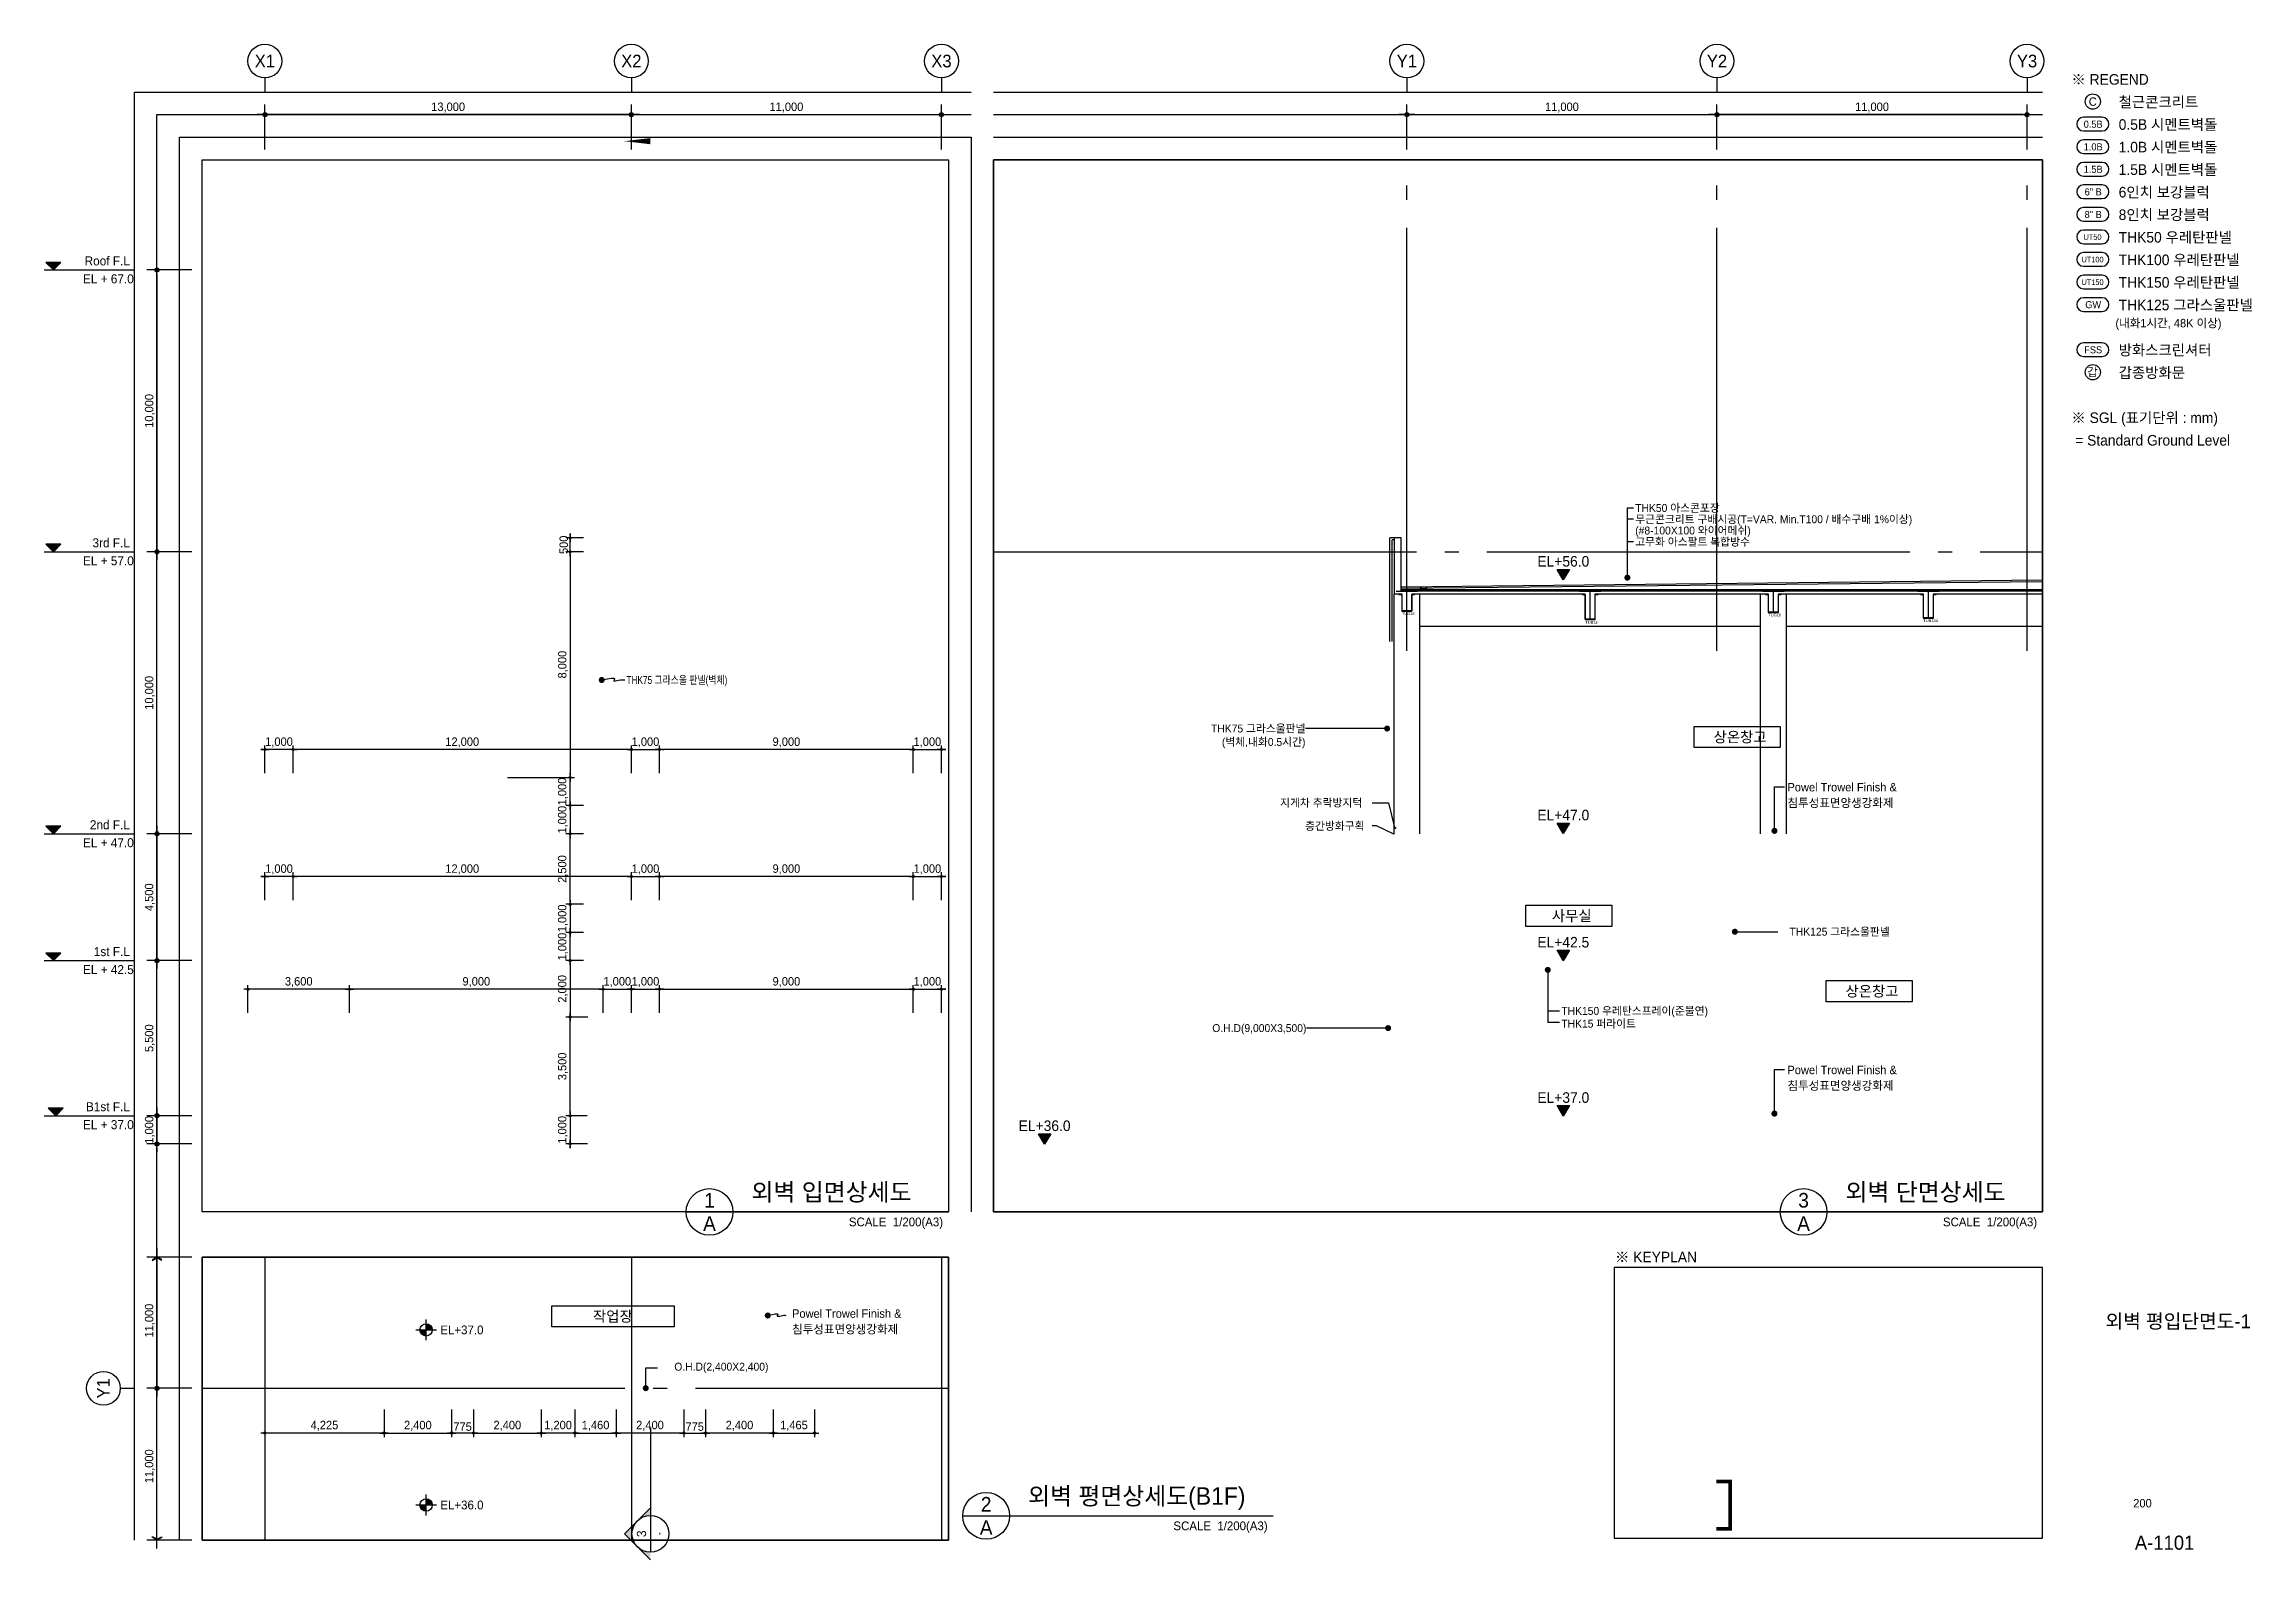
# Model space of a CAD drawing. Header units: millimetres. Extents: x 2569 to 248884, y 2561 to 56321.
# Drawn here: x 2569 to 80884, y 2561 to 56321 of the extents above; entities that cross this region are included whole.
import ezdxf
from ezdxf.enums import TextEntityAlignment as Align
from ezdxf.xclip import XClip

# ---------------------------------------------------------------- set-up
doc = ezdxf.new("R2010")
doc.units = ezdxf.units.MM
for name, pattern in [('CEN', [35, 30, -2, 1, -2]), ('H4', [4, 2, -2]), ('HID', [2.3, 1.5, -0.8])]:
    doc.linetypes.add(name, pattern=pattern)
for name, color, linetype in [('$ZCDB_AUDIT_GENERATED_600D18', 7, 'Continuous'), ('4', 4, 'Continuous'), ('4A.TEC CEN', 1, 'CEN'), ('4A.TEC DIM', 7, 'Continuous'), ('4A.TEC ELE 4', 9, 'Continuous'), ('4A.TEC FORM-TEXT', 3, 'Continuous'), ('4A.TEC TEXT', 7, 'Continuous'), ('4A.TEC TEXT 1', 3, 'Continuous'), ('4A.TEC TEXT 2', 3, 'Continuous'), ('4A.TEC 마감선 1', 6, 'Continuous'), ('4A.TEC 방수선', 5, 'HID'), ('4A.TEC 벽체 1', 2, 'Continuous'), ('4A.TEC 벽체 3', 4, 'Continuous'), ('4A.TEC 심볼', 7, 'Continuous'), ('6A', 6, 'H4'), ('DIM', 7, 'Continuous'), ('ELE', 4, 'Continuous'), ('FIN', 6, 'Continuous'), ('k-BESTO', 4, 'Continuous'), ('MK', 7, 'Continuous'), ('STL', 3, 'Continuous'), ('SYM', 1, 'Continuous'), ('TEX', 3, 'Continuous'), ('㈜SE&C DIM', 7, 'Continuous'), ('㈜SE&C TEXT 1', 3, 'Continuous'), ('㈜SE&C 기둥', 2, 'Continuous'), ('㈜SE&C 벽체 1', 2, 'Continuous'), ('㈜SE&C 벽체 3', 4, 'Continuous'), ('㈜SE&C 벽체 4', 7, 'Continuous'), ('㈜SE&C 심볼', 7, 'Continuous')]:
    doc.layers.add(name, color=color, linetype=linetype)
doc.layers.add('DEFPOINT', color=135, linetype='Continuous', plot=False)
doc.styles.add('A33 단면도$0$Standard', font='arial.ttf')
doc.styles.add('ARTINT-A1.$0$돋움', font='')
doc.styles.add('GHS', font='malgun.ttf')
doc.styles.add('SAMOO', font='')
doc.styles.add('나눔고딕', font='')
doc.styles.add('돋움', font='')
doc.styles.add('돋음체', font='')
doc.styles.add('울릉도L', font='')
doc.styles.get('ARTINT-A1.$0$돋움').set_extended_font_data('Dotum')
doc.styles.get('SAMOO').set_extended_font_data('Dotum')
doc.styles.get('나눔고딕').set_extended_font_data('Dotum')
doc.styles.get('돋움').set_extended_font_data('Dotum')
doc.styles.get('돋음체').set_extended_font_data('Dotum')
doc.styles.get('울릉도L').set_extended_font_data('Dotum')
doc.linetypes.add('A33 단면도$0$MESHLINE', pattern='A,1,-0.2,["X",A33 단면도$0$Standard,S=0.2,R=0,X=-0.1,Y=-0.1],-0.13', length=1.33)
doc.dimstyles.new('DIM_600(외부치수)', dxfattribs={"dimscale": 400, "dimtxt": 3.3, "dimasz": 1, "dimexe": 2, "dimexo": 2, "dimgap": 1, "dimtad": 1, "dimdec": 0, "dimdsep": 46, "dimlunit": 6, "dimtxsty": '나눔고딕', "dimblk1": 'DIMDOT', "dimblk2": 'DIMDOT', "dimsah": 1, "dimcen": 2.5, "dimdle": 1.5, "dimclrd": 8, "dimclre": 8, "dimclrt": 3, "dimadec": 0, "dimazin": 0, "dimtfac": 1, "dimtdec": 0, "dimtix": 1, "dimtmove": 2, "dimatfit": 3, "dimldrblk": 'DIMDOT', "dimfxl": 1, "dimtvp": 1, "dimtolj": 1, "dimtzin": 0, "dimarcsym": 0})

msp = doc.modelspace()

# ---------------------------------------------------------------- texts
at = {"layer": '4A.TEC FORM-TEXT', "style": '돋움'}
msp.add_text('A-1101', height=500, dxfattribs=at).set_placement((77788.92, 2919.86), align=Align.CENTER)
at = {"layer": '4A.TEC TEXT', "style": '돋움'}
for s, p in [('C', (75241.86, 54283.97, -6666.67)), ('갑', (75229.37, 44687.87, -6666.67))]:
    msp.add_text(s, height=300, dxfattribs=at).set_placement(p, align=Align.MIDDLE_CENTER)
for s, height, p in [('0.5B', 250, (75255.62, 53480.12, -6666.67)), ('1.0B', 250, (75255.62, 52680.12, -6666.67)), ('1.5B', 250, (75255.62, 51880.12, -6666.67)), ('6" B', 250, (75255.62, 51080.12, -6666.67)), ('8" B', 250, (75255.62, 50280.12, -6666.67)), ('UT50', 200, (75231.84, 49480.12, -6666.67)), ('UT100', 200, (75231.84, 48680.12, -6666.67)), ('UT150', 200, (75231.84, 47880.12, -6666.67)), ('GW', 250, (75255.62, 47080.12, -6666.67)), ('FSS', 250, (75255.62, 45480.12, -6666.67))]:
    msp.add_text(s, height=height, dxfattribs=at).set_placement(p, align=Align.MIDDLE)
for s, height, p in [('THK50 아스콘포장', 280, (59010, 39870)), ('무근콘크리트 구배시공(T=VAR. Min.T100 / 배수구배 1%이상)', 280, (59010, 39470)), ('(#8-100X100 와이어메쉬)', 280, (59010, 39070)), ('고무화 아스팔트 복합방수', 280, (59010, 38670)), ('지게차 추락방지턱', 280, (46413.28, 29416.02)), ('층간방화구획', 280, (47300, 28590)), ('Powel Trowel Finish &', 300, (29100, 11297.09)), ('침투성표면양생강화제', 300, (29100, 10740))]:
    msp.add_text(s, height=height, dxfattribs=at).set_placement(p, align=Align.MIDDLE_LEFT)
at = {"layer": '4A.TEC TEXT', "style": '돋움', "width": 0.8}
msp.add_text('THK75 그라스울 판넬(벽체)', height=280, dxfattribs=at).set_placement((23225.25, 33770), align=Align.MIDDLE_LEFT)
at = {"layer": '4A.TEC TEXT', "style": '돋움'}
for s, p in [('THK75 그라스울판넬', (47311.4, 32047.27)), ('(벽체,내화0.5시간)', (47311.4, 31570)), ('THK125 그라스울판넬', (68037.84, 24840)), ('O.H.D(9,000X3,500)', (47345.87, 21420.75)), ('O.H.D(2,400X2,400)', (28261.96, 9412.03))]:
    msp.add_text(s, height=280, dxfattribs=at).set_placement(p, align=Align.MIDDLE_RIGHT)
at = {"layer": '4A.TEC TEXT', "color": 3, "style": '돋음체'}
for s, p in [('상온창고', (62728.64, 31745)), ('사무실', (56758.64, 25405)), ('상온창고', (67410.74, 22729.38)), ('작업장', (22743.64, 11195))]:
    msp.add_text(s, height=375, dxfattribs=at).set_placement(p, align=Align.MIDDLE_CENTER)
at = {"layer": '4A.TEC TEXT 2', "color": 3, "style": '나눔고딕'}
for s, height, p in [('※ REGEND', 375, (74480.49, 54770.4, -6666.67)), ('철근콘크리트', 375, (76160.39, 53970.44, -6666.67)), ('0.5B 시멘트벽돌', 375, (76160.39, 53170.44, -6666.67)), ('1.0B 시멘트벽돌', 375, (76160.39, 52370.44, -6666.67)), ('1.5B 시멘트벽돌', 375, (76160.39, 51570.44, -6666.67)), ('6인치 보강블럭', 375, (76160.39, 50770.44, -6666.67)), ('8인치 보강블럭', 375, (76160.39, 49970.44, -6666.67)), ('THK50 우레탄판넬', 375, (76160.39, 49170.44, -6666.67)), ('THK100 우레탄판넬', 375, (76160.39, 48370.44, -6666.67)), ('THK150 우레탄판넬', 375, (76160.39, 47570.44, -6666.67)), ('THK125 그라스울판넬', 375, (76160.39, 46770.44, -6666.67)), ('(내화1시간, 48K 이상)', 300, (76044.19, 46185.72, -6666.67)), ('방화스크린셔터', 375, (76160.39, 45170.44, -6666.67)), ('갑종방화문', 375, (76160.39, 44370.44, -6666.67)), ('※ SGL (표기단위 : mm)', 375, (74480.49, 42770.4, -6666.67)), (' = Standard Ground Level', 375, (74480.49, 41970.4, -6666.67)), ('외벽 입면상세도', 621, (27657.96, 15107.75)), ('외벽 단면상세도', 621, (66467.96, 15107.75)), ('※ KEYPLAN', 375, (58292.09, 13001.15, -6666.67)), ('외벽 평면상세도(B1F)', 621, (37471.6, 4328.57))]:
    msp.add_text(s, height=height, dxfattribs=at).set_placement(p, align=Align.BOTTOM_LEFT)
for s, p in [('1', (26172.18, 15314.75)), ('3', (64982.18, 15314.75)), ('A', (26172.18, 14486.75)), ('A', (64982.18, 14486.75)), ('2', (35985.82, 4535.57)), ('A', (35985.82, 3707.57))]:
    msp.add_text(s, height=517.5, dxfattribs=at).set_placement(p, align=Align.MIDDLE)
for p in [(34457.2, 14297.47), (73267.2, 14297.47), (45970.83, 3518.29)]:
    msp.add_text('SCALE  1/200(A3)', height=310.5, dxfattribs=at).set_placement(p, align=Align.BOTTOM_RIGHT)
at = {"layer": '4A.TEC TEXT 2', "style": '나눔고딕'}
for s, height, p in [('외벽 평입단면도-1', 500, (78270.7, 10772.9)), ('200', 300, (77004.95, 4419.84))]:
    msp.add_text(s, height=height, dxfattribs=at).set_placement(p, align=Align.CENTER)
at = {"layer": 'MK', "style": '돋움'}
msp.add_text('3', height=326.69, rotation=90, dxfattribs=at).set_placement((23922.6, 3484.77), align=Align.CENTER)
at = {"layer": 'MK', "style": '돋움', "width": 0.7}
msp.add_text('-', height=326.69, rotation=90, dxfattribs=at).set_placement((24538.23, 3484.77), align=Align.CENTER)
at = {"layer": '㈜SE&C TEXT 1', "style": '돋움'}
for s, p in [('EL+56.0', (56459.75, 37790)), ('EL+47.0', (56459.75, 28790)), ('EL+42.5', (56459.75, 24280)), ('EL+37.0', (56459.75, 18770)), ('EL+36.0', (38059.75, 17770))]:
    msp.add_text(s, height=375, dxfattribs=at).set_placement(p, align=Align.CENTER)
at = {"layer": '㈜SE&C 심볼', "style": 'ARTINT-A1.$0$돋움'}
for s, p in [('Roof F.L', (5611.49, 48473.44)), ('EL + 67.0', (5749.17, 47836.27)), ('3rd F.L', (5611.49, 38473.44)), ('EL + 57.0', (5749.17, 37836.27)), ('2nd F.L', (5611.49, 28473.44)), ('EL + 47.0', (5749.17, 27836.27)), ('1st F.L', (5611.49, 23973.44)), ('EL + 42.5', (5749.17, 23336.27)), ('EL + 37.0', (5749.17, 17836.27)), ('B1st F.L', (5611.49, 18473.44))]:
    msp.add_text(s, height=320.229, dxfattribs=at).set_placement(p, align=Align.RIGHT)

# ---------------------------------------------------------------- blocks, each defined once
blk = doc.blocks.new('ccs122')
at = {"layer": '4A.TEC 심볼'}
blk.add_line((0, 8), (0, 3), dxfattribs=at)
blk.add_circle((0, 14), 6, dxfattribs=at)
at = {"layer": '4A.TEC TEXT 2', "color": 3, "style": 'GHS'}
blk.add_attdef('NO', text='', height=4.5, dxfattribs=at).set_placement((-0.01, 14.02), align=Align.MIDDLE_CENTER)
blk = doc.blocks.new('DIMDOT')
at = {"color": 0}
blk.add_line((-2, 0), (2, 0), dxfattribs=at)
for radius in [0.5, 0.25]:
    blk.add_circle((0, 0), radius, dxfattribs=at)
blk = doc.blocks.new('*D12')
at = {"layer": '$ZCDB_AUDIT_GENERATED_600D18', "color": 8, "lineweight": -2, "transparency": 16777216}
for p, q in [((10400, 52581), (10400, 54181)), ((23400, 52581), (23400, 54181)), ((23256, 53821), (10544, 53821))]:
    blk.add_line(p, q, dxfattribs=at)
at = {"layer": 'Defpoints', "color": 0, "transparency": 16777216}
for p in [(10400, 53821), (10400, 52221), (23400, 52221)]:
    blk.add_point(p, dxfattribs=at)
at = {"layer": '$ZCDB_AUDIT_GENERATED_600D18', "color": 8, "lineweight": -2, "transparency": 16777216, "xscale": 144, "yscale": 144, "zscale": 144, "rotation": 180}
blk.add_blockref('DIMDOT', (10400, 53821), dxfattribs=at)
at = {"layer": '$ZCDB_AUDIT_GENERATED_600D18', "color": 8, "lineweight": -2, "transparency": 16777216, "xscale": 144, "yscale": 144, "zscale": 144}
blk.add_blockref('DIMDOT', (23400, 53821), dxfattribs=at)
at = {"layer": '$ZCDB_AUDIT_GENERATED_600D18', "color": 3, "transparency": 16777216, "insert": (16900, 54072), "char_height": 300, "attachment_point": 5, "style": '나눔고딕'}
blk.add_mtext('\\A1;13,000', dxfattribs=at)
blk = doc.blocks.new('*D13')
at = {"layer": '$ZCDB_AUDIT_GENERATED_600D18', "color": 8, "lineweight": -2, "transparency": 16777216}
for p, q in [((23400, 52581), (23400, 54181)), ((34400, 52581), (34400, 54181)), ((23544, 53821), (34256, 53821))]:
    blk.add_line(p, q, dxfattribs=at)
at = {"layer": 'Defpoints', "color": 0, "transparency": 16777216}
for p in [(34400, 53821), (23400, 52221), (34400, 52221)]:
    blk.add_point(p, dxfattribs=at)
at = {"layer": '$ZCDB_AUDIT_GENERATED_600D18', "color": 8, "lineweight": -2, "transparency": 16777216, "xscale": 144, "yscale": 144, "zscale": 144, "rotation": 180}
blk.add_blockref('DIMDOT', (23400, 53821), dxfattribs=at)
at = {"layer": '$ZCDB_AUDIT_GENERATED_600D18', "color": 8, "lineweight": -2, "transparency": 16777216, "xscale": 144, "yscale": 144, "zscale": 144}
blk.add_blockref('DIMDOT', (34400, 53821), dxfattribs=at)
at = {"layer": '$ZCDB_AUDIT_GENERATED_600D18', "color": 3, "transparency": 16777216, "insert": (28900, 54072), "char_height": 300, "attachment_point": 5, "style": '나눔고딕'}
blk.add_mtext('\\A1;11,000', dxfattribs=at)
blk = doc.blocks.new('*D120')
at = {"layer": '4A.TEC DIM', "color": 8, "lineweight": -2, "transparency": 16777216}
for p, q in [((169308, -38163), (169308, -25069)), ((281308, -38163), (281308, -25069)), ((169808, -26069), (280808, -26069))]:
    blk.add_line(p, q, dxfattribs=at)
at = {"layer": 'Defpoints', "color": 0, "transparency": 16777216}
for p in [(281308, -26069), (169308, -39163), (281308, -39163)]:
    blk.add_point(p, dxfattribs=at)
at = {"layer": '4A.TEC DIM', "color": 8, "lineweight": -2, "transparency": 16777216, "xscale": 500, "yscale": 500, "zscale": 500, "rotation": 180}
blk.add_blockref('DIMDOT', (169308, -26069), dxfattribs=at)
at = {"layer": '4A.TEC DIM', "color": 8, "lineweight": -2, "transparency": 16777216, "xscale": 500, "yscale": 500, "zscale": 500}
blk.add_blockref('DIMDOT', (281308, -26069), dxfattribs=at)
at = {"layer": '4A.TEC DIM', "color": 3, "transparency": 16777216, "insert": (225308, -24584), "char_height": 1650, "attachment_point": 5, "style": '나눔고딕'}
blk.add_mtext('\\A1;112,000', dxfattribs=at)
blk = doc.blocks.new('*D121')
at = {"layer": '4A.TEC DIM', "color": 8, "lineweight": -2, "transparency": 16777216}
for p, q in [((48195, -103937), (40113, -103937)), ((41113, -104437), (41113, -114437)), ((48195, -114937), (40113, -114937))]:
    blk.add_line(p, q, dxfattribs=at)
at = {"layer": 'Defpoints', "color": 0, "transparency": 16777216}
for p in [(49195, -103937), (41113, -114937), (49195, -114937)]:
    blk.add_point(p, dxfattribs=at)
at = {"layer": '4A.TEC DIM', "color": 8, "lineweight": -2, "transparency": 16777216, "xscale": 500, "yscale": 500, "zscale": 500}
for p, rotation in [((41113, -103937), 90), ((41113, -114937), 270)]:
    blk.add_blockref('DIMDOT', p, dxfattribs=dict(at, rotation=rotation))
at = {"layer": '4A.TEC DIM', "color": 3, "transparency": 16777216, "insert": (39628, -109437), "char_height": 1650, "attachment_point": 5, "rotation": 90, "style": '나눔고딕'}
blk.add_mtext('\\A1;11,000', dxfattribs=at)
blk = doc.blocks.new('*D122')
at = {"layer": '4A.TEC DIM', "color": 8, "lineweight": -2, "transparency": 16777216}
for p, q in [((48195, -92937), (35100, -92937)), ((36100, -93437), (36100, -180437)), ((48195, -180937), (35100, -180937))]:
    blk.add_line(p, q, dxfattribs=at)
at = {"layer": 'Defpoints', "color": 0, "transparency": 16777216}
for p in [(49195, -92937), (36100, -180937), (49195, -180937)]:
    blk.add_point(p, dxfattribs=at)
at = {"layer": '4A.TEC DIM', "color": 8, "lineweight": -2, "transparency": 16777216, "xscale": 500, "yscale": 500, "zscale": 500}
for p, rotation in [((36100, -92937), 90), ((36100, -180937), 270)]:
    blk.add_blockref('DIMDOT', p, dxfattribs=dict(at, rotation=rotation))
at = {"layer": '4A.TEC DIM', "color": 3, "transparency": 16777216, "insert": (34615, -136937), "char_height": 1650, "attachment_point": 5, "rotation": 90, "style": '나눔고딕'}
blk.add_mtext('\\A1;88,000', dxfattribs=at)
blk = doc.blocks.new('*D123')
at = {"layer": '4A.TEC DIM', "color": 8, "lineweight": -2, "transparency": 16777216}
for p, q in [((48195, -169937), (40113, -169937)), ((41113, -170437), (41113, -180437)), ((48195, -180937), (40113, -180937))]:
    blk.add_line(p, q, dxfattribs=at)
at = {"layer": 'Defpoints', "color": 0, "transparency": 16777216}
for p in [(49195, -169937), (41113, -180937), (49195, -180937)]:
    blk.add_point(p, dxfattribs=at)
at = {"layer": '4A.TEC DIM', "color": 8, "lineweight": -2, "transparency": 16777216, "xscale": 500, "yscale": 500, "zscale": 500}
for p, rotation in [((41113, -169937), 90), ((41113, -180937), 270)]:
    blk.add_blockref('DIMDOT', p, dxfattribs=dict(at, rotation=rotation))
at = {"layer": '4A.TEC DIM', "color": 3, "transparency": 16777216, "insert": (39628, -175437), "char_height": 1650, "attachment_point": 5, "rotation": 90, "style": '나눔고딕'}
blk.add_mtext('\\A1;11,000', dxfattribs=at)
blk = doc.blocks.new('*D124')
at = {"layer": '4A.TEC DIM', "color": 8, "lineweight": -2, "transparency": 16777216}
for p, q in [((48195, -158937), (40113, -158937)), ((41113, -159437), (41113, -169437)), ((48195, -169937), (40113, -169937))]:
    blk.add_line(p, q, dxfattribs=at)
at = {"layer": 'Defpoints', "color": 0, "transparency": 16777216}
for p in [(49195, -158937), (41113, -169937), (49195, -169937)]:
    blk.add_point(p, dxfattribs=at)
at = {"layer": '4A.TEC DIM', "color": 8, "lineweight": -2, "transparency": 16777216, "xscale": 500, "yscale": 500, "zscale": 500}
for p, rotation in [((41113, -158937), 90), ((41113, -169937), 270)]:
    blk.add_blockref('DIMDOT', p, dxfattribs=dict(at, rotation=rotation))
at = {"layer": '4A.TEC DIM', "color": 3, "transparency": 16777216, "insert": (39628, -164437), "char_height": 1650, "attachment_point": 5, "rotation": 90, "style": '나눔고딕'}
blk.add_mtext('\\A1;11,000', dxfattribs=at)
blk = doc.blocks.new('*D125')
at = {"layer": '4A.TEC DIM', "color": 8, "lineweight": -2, "transparency": 16777216}
for p, q in [((48195, -147937), (40113, -147937)), ((41113, -148437), (41113, -158437)), ((48195, -158937), (40113, -158937))]:
    blk.add_line(p, q, dxfattribs=at)
at = {"layer": 'Defpoints', "color": 0, "transparency": 16777216}
for p in [(49195, -147937), (41113, -158937), (49195, -158937)]:
    blk.add_point(p, dxfattribs=at)
at = {"layer": '4A.TEC DIM', "color": 8, "lineweight": -2, "transparency": 16777216, "xscale": 500, "yscale": 500, "zscale": 500}
for p, rotation in [((41113, -147937), 90), ((41113, -158937), 270)]:
    blk.add_blockref('DIMDOT', p, dxfattribs=dict(at, rotation=rotation))
at = {"layer": '4A.TEC DIM', "color": 3, "transparency": 16777216, "insert": (39628, -153437), "char_height": 1650, "attachment_point": 5, "rotation": 90, "style": '나눔고딕'}
blk.add_mtext('\\A1;11,000', dxfattribs=at)
blk = doc.blocks.new('*D126')
at = {"layer": '4A.TEC DIM', "color": 8, "lineweight": -2, "transparency": 16777216}
for p, q in [((48195, -136937), (40113, -136937)), ((41113, -137437), (41113, -147437)), ((48195, -147937), (40113, -147937))]:
    blk.add_line(p, q, dxfattribs=at)
at = {"layer": 'Defpoints', "color": 0, "transparency": 16777216}
for p in [(49195, -136937), (41113, -147937), (49195, -147937)]:
    blk.add_point(p, dxfattribs=at)
at = {"layer": '4A.TEC DIM', "color": 8, "lineweight": -2, "transparency": 16777216, "xscale": 500, "yscale": 500, "zscale": 500}
for p, rotation in [((41113, -136937), 90), ((41113, -147937), 270)]:
    blk.add_blockref('DIMDOT', p, dxfattribs=dict(at, rotation=rotation))
at = {"layer": '4A.TEC DIM', "color": 3, "transparency": 16777216, "insert": (39628, -142437), "char_height": 1650, "attachment_point": 5, "rotation": 90, "style": '나눔고딕'}
blk.add_mtext('\\A1;11,000', dxfattribs=at)
blk = doc.blocks.new('*D127')
at = {"layer": '4A.TEC DIM', "color": 8, "lineweight": -2, "transparency": 16777216}
for p, q in [((48195, -125937), (40113, -125937)), ((41113, -126437), (41113, -136437)), ((48195, -136937), (40113, -136937))]:
    blk.add_line(p, q, dxfattribs=at)
at = {"layer": 'Defpoints', "color": 0, "transparency": 16777216}
for p in [(49195, -125937), (41113, -136937), (49195, -136937)]:
    blk.add_point(p, dxfattribs=at)
at = {"layer": '4A.TEC DIM', "color": 8, "lineweight": -2, "transparency": 16777216, "xscale": 500, "yscale": 500, "zscale": 500}
for p, rotation in [((41113, -125937), 90), ((41113, -136937), 270)]:
    blk.add_blockref('DIMDOT', p, dxfattribs=dict(at, rotation=rotation))
at = {"layer": '4A.TEC DIM', "color": 3, "transparency": 16777216, "insert": (39628, -131437), "char_height": 1650, "attachment_point": 5, "rotation": 90, "style": '나눔고딕'}
blk.add_mtext('\\A1;11,000', dxfattribs=at)
blk = doc.blocks.new('*D128')
at = {"layer": '4A.TEC DIM', "color": 8, "lineweight": -2, "transparency": 16777216}
for p, q in [((48195, -114937), (40113, -114937)), ((41113, -115437), (41113, -125437)), ((48195, -125937), (40113, -125937))]:
    blk.add_line(p, q, dxfattribs=at)
at = {"layer": 'Defpoints', "color": 0, "transparency": 16777216}
for p in [(49195, -114937), (41113, -125937), (49195, -125937)]:
    blk.add_point(p, dxfattribs=at)
at = {"layer": '4A.TEC DIM', "color": 8, "lineweight": -2, "transparency": 16777216, "xscale": 500, "yscale": 500, "zscale": 500}
for p, rotation in [((41113, -114937), 90), ((41113, -125937), 270)]:
    blk.add_blockref('DIMDOT', p, dxfattribs=dict(at, rotation=rotation))
at = {"layer": '4A.TEC DIM', "color": 3, "transparency": 16777216, "insert": (39628, -120437), "char_height": 1650, "attachment_point": 5, "rotation": 90, "style": '나눔고딕'}
blk.add_mtext('\\A1;11,000', dxfattribs=at)
blk = doc.blocks.new('*D129')
at = {"layer": '4A.TEC DIM', "color": 8, "lineweight": -2, "transparency": 16777216}
for p, q in [((169308, -38163), (169308, -30082)), ((182308, -38163), (182308, -30082)), ((181808, -31082), (169808, -31082))]:
    blk.add_line(p, q, dxfattribs=at)
at = {"layer": 'Defpoints', "color": 0, "transparency": 16777216}
for p in [(169308, -31082), (169308, -39163), (182308, -39163)]:
    blk.add_point(p, dxfattribs=at)
at = {"layer": '4A.TEC DIM', "color": 8, "lineweight": -2, "transparency": 16777216, "xscale": 500, "yscale": 500, "zscale": 500, "rotation": 180}
blk.add_blockref('DIMDOT', (169308, -31082), dxfattribs=at)
at = {"layer": '4A.TEC DIM', "color": 8, "lineweight": -2, "transparency": 16777216, "xscale": 500, "yscale": 500, "zscale": 500}
blk.add_blockref('DIMDOT', (182308, -31082), dxfattribs=at)
at = {"layer": '4A.TEC DIM', "color": 3, "transparency": 16777216, "insert": (175808, -29597), "char_height": 1650, "attachment_point": 5, "style": '나눔고딕'}
blk.add_mtext('\\A1;13,000', dxfattribs=at)
blk = doc.blocks.new('*D130')
at = {"layer": '4A.TEC DIM', "color": 8, "lineweight": -2, "transparency": 16777216}
for p, q in [((193308, -38163), (193308, -30082)), ((204308, -38163), (204308, -30082)), ((203808, -31082), (193808, -31082))]:
    blk.add_line(p, q, dxfattribs=at)
at = {"layer": 'Defpoints', "color": 0, "transparency": 16777216}
for p in [(193308, -31082), (193308, -39163), (204308, -39163)]:
    blk.add_point(p, dxfattribs=at)
at = {"layer": '4A.TEC DIM', "color": 8, "lineweight": -2, "transparency": 16777216, "xscale": 500, "yscale": 500, "zscale": 500, "rotation": 180}
blk.add_blockref('DIMDOT', (193308, -31082), dxfattribs=at)
at = {"layer": '4A.TEC DIM', "color": 8, "lineweight": -2, "transparency": 16777216, "xscale": 500, "yscale": 500, "zscale": 500}
blk.add_blockref('DIMDOT', (204308, -31082), dxfattribs=at)
at = {"layer": '4A.TEC DIM', "color": 3, "transparency": 16777216, "insert": (198808, -29597), "char_height": 1650, "attachment_point": 5, "style": '나눔고딕'}
blk.add_mtext('\\A1;11,000', dxfattribs=at)
blk = doc.blocks.new('*D131')
at = {"layer": '4A.TEC DIM', "color": 8, "lineweight": -2, "transparency": 16777216}
for p, q in [((204308, -38163), (204308, -30082)), ((215308, -38163), (215308, -30082)), ((214808, -31082), (204808, -31082))]:
    blk.add_line(p, q, dxfattribs=at)
at = {"layer": 'Defpoints', "color": 0, "transparency": 16777216}
for p in [(204308, -31082), (204308, -39163), (215308, -39163)]:
    blk.add_point(p, dxfattribs=at)
at = {"layer": '4A.TEC DIM', "color": 8, "lineweight": -2, "transparency": 16777216, "xscale": 500, "yscale": 500, "zscale": 500, "rotation": 180}
blk.add_blockref('DIMDOT', (204308, -31082), dxfattribs=at)
at = {"layer": '4A.TEC DIM', "color": 8, "lineweight": -2, "transparency": 16777216, "xscale": 500, "yscale": 500, "zscale": 500}
blk.add_blockref('DIMDOT', (215308, -31082), dxfattribs=at)
at = {"layer": '4A.TEC DIM', "color": 3, "transparency": 16777216, "insert": (209808, -29597), "char_height": 1650, "attachment_point": 5, "style": '나눔고딕'}
blk.add_mtext('\\A1;11,000', dxfattribs=at)
blk = doc.blocks.new('*D132')
at = {"layer": '4A.TEC DIM', "color": 8, "lineweight": -2, "transparency": 16777216}
for p, q in [((215308, -38163), (215308, -30082)), ((226308, -38163), (226308, -30082)), ((225808, -31082), (215808, -31082))]:
    blk.add_line(p, q, dxfattribs=at)
at = {"layer": 'Defpoints', "color": 0, "transparency": 16777216}
for p in [(215308, -31082), (215308, -39163), (226308, -39163)]:
    blk.add_point(p, dxfattribs=at)
at = {"layer": '4A.TEC DIM', "color": 8, "lineweight": -2, "transparency": 16777216, "xscale": 500, "yscale": 500, "zscale": 500, "rotation": 180}
blk.add_blockref('DIMDOT', (215308, -31082), dxfattribs=at)
at = {"layer": '4A.TEC DIM', "color": 8, "lineweight": -2, "transparency": 16777216, "xscale": 500, "yscale": 500, "zscale": 500}
blk.add_blockref('DIMDOT', (226308, -31082), dxfattribs=at)
at = {"layer": '4A.TEC DIM', "color": 3, "transparency": 16777216, "insert": (220808, -29597), "char_height": 1650, "attachment_point": 5, "style": '나눔고딕'}
blk.add_mtext('\\A1;11,000', dxfattribs=at)
blk = doc.blocks.new('*D133')
at = {"layer": '4A.TEC DIM', "color": 8, "lineweight": -2, "transparency": 16777216}
for p, q in [((226308, -38163), (226308, -30082)), ((237308, -38163), (237308, -30082)), ((236808, -31082), (226808, -31082))]:
    blk.add_line(p, q, dxfattribs=at)
at = {"layer": 'Defpoints', "color": 0, "transparency": 16777216}
for p in [(226308, -31082), (226308, -39163), (237308, -39163)]:
    blk.add_point(p, dxfattribs=at)
at = {"layer": '4A.TEC DIM', "color": 8, "lineweight": -2, "transparency": 16777216, "xscale": 500, "yscale": 500, "zscale": 500, "rotation": 180}
blk.add_blockref('DIMDOT', (226308, -31082), dxfattribs=at)
at = {"layer": '4A.TEC DIM', "color": 8, "lineweight": -2, "transparency": 16777216, "xscale": 500, "yscale": 500, "zscale": 500}
blk.add_blockref('DIMDOT', (237308, -31082), dxfattribs=at)
at = {"layer": '4A.TEC DIM', "color": 3, "transparency": 16777216, "insert": (231808, -29597), "char_height": 1650, "attachment_point": 5, "style": '나눔고딕'}
blk.add_mtext('\\A1;11,000', dxfattribs=at)
blk = doc.blocks.new('*D134')
at = {"layer": '4A.TEC DIM', "color": 8, "lineweight": -2, "transparency": 16777216}
for p, q in [((237308, -38163), (237308, -30082)), ((248308, -38163), (248308, -30082)), ((247808, -31082), (237808, -31082))]:
    blk.add_line(p, q, dxfattribs=at)
at = {"layer": 'Defpoints', "color": 0, "transparency": 16777216}
for p in [(237308, -31082), (237308, -39163), (248308, -39163)]:
    blk.add_point(p, dxfattribs=at)
at = {"layer": '4A.TEC DIM', "color": 8, "lineweight": -2, "transparency": 16777216, "xscale": 500, "yscale": 500, "zscale": 500, "rotation": 180}
blk.add_blockref('DIMDOT', (237308, -31082), dxfattribs=at)
at = {"layer": '4A.TEC DIM', "color": 8, "lineweight": -2, "transparency": 16777216, "xscale": 500, "yscale": 500, "zscale": 500}
blk.add_blockref('DIMDOT', (248308, -31082), dxfattribs=at)
at = {"layer": '4A.TEC DIM', "color": 3, "transparency": 16777216, "insert": (242808, -29597), "char_height": 1650, "attachment_point": 5, "style": '나눔고딕'}
blk.add_mtext('\\A1;11,000', dxfattribs=at)
blk = doc.blocks.new('*D135')
at = {"layer": '4A.TEC DIM', "color": 8, "lineweight": -2, "transparency": 16777216}
for p, q in [((248308, -38163), (248308, -30082)), ((259308, -38163), (259308, -30082)), ((258808, -31082), (248808, -31082))]:
    blk.add_line(p, q, dxfattribs=at)
at = {"layer": 'Defpoints', "color": 0, "transparency": 16777216}
for p in [(248308, -31082), (248308, -39163), (259308, -39163)]:
    blk.add_point(p, dxfattribs=at)
at = {"layer": '4A.TEC DIM', "color": 8, "lineweight": -2, "transparency": 16777216, "xscale": 500, "yscale": 500, "zscale": 500, "rotation": 180}
blk.add_blockref('DIMDOT', (248308, -31082), dxfattribs=at)
at = {"layer": '4A.TEC DIM', "color": 8, "lineweight": -2, "transparency": 16777216, "xscale": 500, "yscale": 500, "zscale": 500}
blk.add_blockref('DIMDOT', (259308, -31082), dxfattribs=at)
at = {"layer": '4A.TEC DIM', "color": 3, "transparency": 16777216, "insert": (253808, -29597), "char_height": 1650, "attachment_point": 5, "style": '나눔고딕'}
blk.add_mtext('\\A1;11,000', dxfattribs=at)
blk = doc.blocks.new('*D136')
at = {"layer": '4A.TEC DIM', "color": 8, "lineweight": -2, "transparency": 16777216}
for p, q in [((48195, -92937), (40113, -92937)), ((41113, -93437), (41113, -103437)), ((48195, -103937), (40113, -103937))]:
    blk.add_line(p, q, dxfattribs=at)
at = {"layer": 'Defpoints', "color": 0, "transparency": 16777216}
for p in [(49195, -92937), (41113, -103937), (49195, -103937)]:
    blk.add_point(p, dxfattribs=at)
at = {"layer": '4A.TEC DIM', "color": 8, "lineweight": -2, "transparency": 16777216, "xscale": 500, "yscale": 500, "zscale": 500}
for p, rotation in [((41113, -92937), 90), ((41113, -103937), 270)]:
    blk.add_blockref('DIMDOT', p, dxfattribs=dict(at, rotation=rotation))
at = {"layer": '4A.TEC DIM', "color": 3, "transparency": 16777216, "insert": (39628, -98437), "char_height": 1650, "attachment_point": 5, "rotation": 90, "style": '나눔고딕'}
blk.add_mtext('\\A1;11,000', dxfattribs=at)
blk = doc.blocks.new('*D137')
at = {"layer": '4A.TEC DIM', "color": 8, "lineweight": -2, "transparency": 16777216}
for p, q in [((182308, -38163), (182308, -30082)), ((193308, -38163), (193308, -30082)), ((182808, -31082), (192808, -31082))]:
    blk.add_line(p, q, dxfattribs=at)
at = {"layer": 'Defpoints', "color": 0, "transparency": 16777216}
for p in [(193308, -31082), (182308, -39163), (193308, -39163)]:
    blk.add_point(p, dxfattribs=at)
at = {"layer": '4A.TEC DIM', "color": 8, "lineweight": -2, "transparency": 16777216, "xscale": 500, "yscale": 500, "zscale": 500, "rotation": 180}
blk.add_blockref('DIMDOT', (182308, -31082), dxfattribs=at)
at = {"layer": '4A.TEC DIM', "color": 8, "lineweight": -2, "transparency": 16777216, "xscale": 500, "yscale": 500, "zscale": 500}
blk.add_blockref('DIMDOT', (193308, -31082), dxfattribs=at)
at = {"layer": '4A.TEC DIM', "color": 3, "transparency": 16777216, "insert": (187808, -29597), "char_height": 1650, "attachment_point": 5, "style": '나눔고딕'}
blk.add_mtext('\\A1;11,000', dxfattribs=at)
blk = doc.blocks.new('*D138')
at = {"layer": '4A.TEC DIM', "color": 8, "lineweight": -2, "transparency": 16777216}
for p, q in [((259308, -38163), (259308, -30082)), ((270308, -38163), (270308, -30082)), ((259808, -31082), (269808, -31082))]:
    blk.add_line(p, q, dxfattribs=at)
at = {"layer": 'Defpoints', "color": 0, "transparency": 16777216}
for p in [(270308, -31082), (259308, -39163), (270308, -39163)]:
    blk.add_point(p, dxfattribs=at)
at = {"layer": '4A.TEC DIM', "color": 8, "lineweight": -2, "transparency": 16777216, "xscale": 500, "yscale": 500, "zscale": 500, "rotation": 180}
blk.add_blockref('DIMDOT', (259308, -31082), dxfattribs=at)
at = {"layer": '4A.TEC DIM', "color": 8, "lineweight": -2, "transparency": 16777216, "xscale": 500, "yscale": 500, "zscale": 500}
blk.add_blockref('DIMDOT', (270308, -31082), dxfattribs=at)
at = {"layer": '4A.TEC DIM', "color": 3, "transparency": 16777216, "insert": (264808, -29597), "char_height": 1650, "attachment_point": 5, "style": '나눔고딕'}
blk.add_mtext('\\A1;11,000', dxfattribs=at)
blk = doc.blocks.new('*D139')
at = {"layer": '4A.TEC DIM', "color": 8, "lineweight": -2, "transparency": 16777216}
for p, q in [((270308, -38163), (270308, -30082)), ((281308, -38163), (281308, -30082)), ((280808, -31082), (270808, -31082))]:
    blk.add_line(p, q, dxfattribs=at)
at = {"layer": 'Defpoints', "color": 0, "transparency": 16777216}
for p in [(270308, -31082), (270308, -39163), (281308, -39163)]:
    blk.add_point(p, dxfattribs=at)
at = {"layer": '4A.TEC DIM', "color": 8, "lineweight": -2, "transparency": 16777216, "xscale": 500, "yscale": 500, "zscale": 500, "rotation": 180}
blk.add_blockref('DIMDOT', (270308, -31082), dxfattribs=at)
at = {"layer": '4A.TEC DIM', "color": 8, "lineweight": -2, "transparency": 16777216, "xscale": 500, "yscale": 500, "zscale": 500}
blk.add_blockref('DIMDOT', (281308, -31082), dxfattribs=at)
at = {"layer": '4A.TEC DIM', "color": 3, "transparency": 16777216, "insert": (275808, -29597), "char_height": 1650, "attachment_point": 5, "style": '나눔고딕'}
blk.add_mtext('\\A1;11,000', dxfattribs=at)
blk = doc.blocks.new('*D18')
at = {"layer": '$ZCDB_AUDIT_GENERATED_600D18', "color": 8, "lineweight": -2, "transparency": 16777216}
for p, q in [((6572, 13601), (6572, 8789)), ((7812, 13301), (6212, 13301)), ((7812, 8645), (6212, 8645))]:
    blk.add_line(p, q, dxfattribs=at)
at = {"layer": 'Defpoints', "color": 0, "transparency": 16777216}
for p in [(8172, 13301), (6572, 8645), (8172, 8645)]:
    blk.add_point(p, dxfattribs=at)
at = {"layer": '$ZCDB_AUDIT_GENERATED_600D18', "color": 8, "lineweight": -2, "transparency": 16777216, "xscale": 144, "yscale": 144, "zscale": 144, "rotation": 270}
blk.add_blockref('DIMDOT', (6572, 8645), dxfattribs=at)
at = {"layer": '$ZCDB_AUDIT_GENERATED_600D18', "color": 3, "transparency": 16777216, "insert": (6320, 11045), "char_height": 300, "attachment_point": 5, "rotation": 90, "style": '나눔고딕'}
blk.add_mtext('\\A1;11,000', dxfattribs=at)
blk = doc.blocks.new('_None')
blk = doc.blocks.new('*D20')
at = {"layer": '$ZCDB_AUDIT_GENERATED_600D18', "color": 8, "lineweight": -2, "transparency": 16777216}
for p, q in [((7812, 8645), (6212, 8645)), ((6572, 2961), (6572, 8501)), ((7812, 3261), (6212, 3261))]:
    blk.add_line(p, q, dxfattribs=at)
at = {"layer": 'Defpoints', "color": 0, "transparency": 16777216}
for p in [(6572, 8645), (8172, 8645), (8172, 3261)]:
    blk.add_point(p, dxfattribs=at)
at = {"layer": '$ZCDB_AUDIT_GENERATED_600D18', "color": 8, "lineweight": -2, "transparency": 16777216, "xscale": 144, "yscale": 144, "zscale": 144, "rotation": 90}
blk.add_blockref('DIMDOT', (6572, 8645), dxfattribs=at)
at = {"layer": '$ZCDB_AUDIT_GENERATED_600D18', "color": 3, "transparency": 16777216, "insert": (6320, 5881), "char_height": 300, "attachment_point": 5, "rotation": 90, "style": '나눔고딕'}
blk.add_mtext('\\A1;11,000', dxfattribs=at)
blk = doc.blocks.new('*D23')
at = {"layer": '$ZCDB_AUDIT_GENERATED_600D18', "color": 8, "lineweight": -2, "transparency": 16777216}
for p, q in [((50910, 52581), (50910, 54181)), ((61910, 52581), (61910, 54181)), ((51054, 53821), (61766, 53821))]:
    blk.add_line(p, q, dxfattribs=at)
at = {"layer": 'Defpoints', "color": 0, "transparency": 16777216}
for p in [(61910, 53821), (50910, 52221), (61910, 52221)]:
    blk.add_point(p, dxfattribs=at)
at = {"layer": '$ZCDB_AUDIT_GENERATED_600D18', "color": 8, "lineweight": -2, "transparency": 16777216, "xscale": 144, "yscale": 144, "zscale": 144, "rotation": 180}
blk.add_blockref('DIMDOT', (50910, 53821), dxfattribs=at)
at = {"layer": '$ZCDB_AUDIT_GENERATED_600D18', "color": 8, "lineweight": -2, "transparency": 16777216, "xscale": 144, "yscale": 144, "zscale": 144}
blk.add_blockref('DIMDOT', (61910, 53821), dxfattribs=at)
at = {"layer": '$ZCDB_AUDIT_GENERATED_600D18', "color": 3, "transparency": 16777216, "insert": (56410, 54072), "char_height": 300, "attachment_point": 5, "style": '나눔고딕'}
blk.add_mtext('\\A1;11,000', dxfattribs=at)
blk = doc.blocks.new('*D24')
at = {"layer": '$ZCDB_AUDIT_GENERATED_600D18', "color": 8, "lineweight": -2, "transparency": 16777216}
for p, q in [((61910, 52581), (61910, 54181)), ((72910, 52581), (72910, 54181)), ((72766, 53821), (62054, 53821))]:
    blk.add_line(p, q, dxfattribs=at)
at = {"layer": 'Defpoints', "color": 0, "transparency": 16777216}
for p in [(61910, 53821), (61910, 52221), (72910, 52221)]:
    blk.add_point(p, dxfattribs=at)
at = {"layer": '$ZCDB_AUDIT_GENERATED_600D18', "color": 8, "lineweight": -2, "transparency": 16777216, "xscale": 144, "yscale": 144, "zscale": 144, "rotation": 180}
blk.add_blockref('DIMDOT', (61910, 53821), dxfattribs=at)
at = {"layer": '$ZCDB_AUDIT_GENERATED_600D18', "color": 8, "lineweight": -2, "transparency": 16777216, "xscale": 144, "yscale": 144, "zscale": 144}
blk.add_blockref('DIMDOT', (72910, 53821), dxfattribs=at)
at = {"layer": '$ZCDB_AUDIT_GENERATED_600D18', "color": 3, "transparency": 16777216, "insert": (67410, 54072), "char_height": 300, "attachment_point": 5, "style": '나눔고딕'}
blk.add_mtext('\\A1;11,000', dxfattribs=at)
blk = doc.blocks.new('단면기호1')
at = {"layer": 'SYM'}
h = blk.add_hatch(color=256, dxfattribs=at)
h.paths.add_polyline_path([(4.24, 4.24, -0.198912), (6, 0), (8.49, 0)])
h.paths.add_polyline_path([(0, 8.49), (-4.24, 4.24, -0.414214), (4.24, 4.24)])
h.paths.add_polyline_path([(-4.24, 4.24), (-8.49, 0), (-6, 0, -0.198912)])
for p in [(-8.49, 0), (8.49, 0)]:
    blk.add_line(p, (0, 8.49), dxfattribs=at)
blk.add_circle((0, 0), 6, dxfattribs=at)
blk = doc.blocks.new('*D32')
at = {"layer": 'Defpoints', "color": 0, "transparency": 16777216}
for p in [(24400, 31299), (24400, 30313), (33400, 30313)]:
    blk.add_point(p, dxfattribs=at)
at = {"layer": '㈜SE&C DIM', "color": 8, "lineweight": -2, "transparency": 16777216}
for p, q in [((24400, 30463), (24400, 31449)), ((33400, 30463), (33400, 31449)), ((33325, 31299), (24475, 31299))]:
    blk.add_line(p, q, dxfattribs=at)
at = {"layer": '㈜SE&C DIM', "color": 8, "lineweight": -2, "transparency": 16777216, "xscale": 75, "yscale": 75, "zscale": 75, "rotation": 180}
blk.add_blockref('DIMDOT', (24400, 31299), dxfattribs=at)
at = {"layer": '㈜SE&C DIM', "color": 8, "lineweight": -2, "transparency": 16777216, "xscale": 75, "yscale": 75, "zscale": 75}
blk.add_blockref('DIMDOT', (33400, 31299), dxfattribs=at)
at = {"layer": '㈜SE&C DIM', "color": 3, "transparency": 16777216, "insert": (28900, 31553), "char_height": 300, "attachment_point": 5, "style": '나눔고딕'}
blk.add_mtext('\\A1;9,000', dxfattribs=at)
blk = doc.blocks.new('*D39')
at = {"layer": 'Defpoints', "color": 0, "transparency": 16777216}
for p in [(10400, 31299), (10400, 30313), (11400, 30313)]:
    blk.add_point(p, dxfattribs=at)
at = {"layer": '㈜SE&C DIM', "color": 8, "lineweight": -2, "transparency": 16777216}
for p, q in [((10400, 30463), (10400, 31449)), ((11400, 30463), (11400, 31449)), ((10325, 31299), (10250, 31299)), ((11400, 31299), (10400, 31299)), ((11475, 31299), (11550, 31299))]:
    blk.add_line(p, q, dxfattribs=at)
at = {"layer": '㈜SE&C DIM', "color": 8, "lineweight": -2, "transparency": 16777216, "xscale": 75, "yscale": 75, "zscale": 75}
blk.add_blockref('DIMDOT', (10400, 31299), dxfattribs=at)
at = {"layer": '㈜SE&C DIM', "color": 8, "lineweight": -2, "transparency": 16777216, "xscale": 75, "yscale": 75, "zscale": 75, "rotation": 180}
blk.add_blockref('DIMDOT', (11400, 31299), dxfattribs=at)
at = {"layer": '㈜SE&C DIM', "color": 3, "transparency": 16777216, "insert": (10900, 31553), "char_height": 300, "attachment_point": 5, "style": '나눔고딕'}
blk.add_mtext('\\A1;1,000', dxfattribs=at)
blk = doc.blocks.new('*D44')
at = {"layer": 'Defpoints', "color": 0, "transparency": 16777216}
for p in [(21857, 25813), (21227, 24813), (21857, 24813)]:
    blk.add_point(p, dxfattribs=at)
at = {"layer": '㈜SE&C DIM', "color": 8, "lineweight": -2, "transparency": 16777216}
for p, q in [((21227, 25888), (21227, 25963)), ((21707, 25813), (21077, 25813)), ((21227, 25813), (21227, 24813)), ((21707, 24813), (21077, 24813)), ((21227, 24738), (21227, 24663))]:
    blk.add_line(p, q, dxfattribs=at)
at = {"layer": '㈜SE&C DIM', "color": 8, "lineweight": -2, "transparency": 16777216, "xscale": 75, "yscale": 75, "zscale": 75}
for p, rotation in [((21227, 25813), 270), ((21227, 24813), 90)]:
    blk.add_blockref('DIMDOT', p, dxfattribs=dict(at, rotation=rotation))
at = {"layer": '㈜SE&C DIM', "color": 3, "transparency": 16777216, "insert": (20973, 25313), "char_height": 300, "attachment_point": 5, "rotation": 90, "style": '나눔고딕'}
blk.add_mtext('\\A1;1,000', dxfattribs=at)
blk = doc.blocks.new('*D45')
at = {"layer": 'Defpoints', "color": 0, "transparency": 16777216}
for p in [(21227, 24813), (21857, 24813), (21857, 23813)]:
    blk.add_point(p, dxfattribs=at)
at = {"layer": '㈜SE&C DIM', "color": 8, "lineweight": -2, "transparency": 16777216}
for p, q in [((21707, 24813), (21077, 24813)), ((21227, 24888), (21227, 24963)), ((21227, 23813), (21227, 24813)), ((21707, 23813), (21077, 23813)), ((21227, 23738), (21227, 23663))]:
    blk.add_line(p, q, dxfattribs=at)
at = {"layer": '㈜SE&C DIM', "color": 8, "lineweight": -2, "transparency": 16777216, "xscale": 75, "yscale": 75, "zscale": 75}
for p, rotation in [((21227, 24813), 270), ((21227, 23813), 90)]:
    blk.add_blockref('DIMDOT', p, dxfattribs=dict(at, rotation=rotation))
at = {"layer": '㈜SE&C DIM', "color": 3, "transparency": 16777216, "insert": (20973, 24313), "char_height": 300, "attachment_point": 5, "rotation": 90, "style": '나눔고딕'}
blk.add_mtext('\\A1;1,000', dxfattribs=at)
blk = doc.blocks.new('*D46')
at = {"layer": 'Defpoints', "color": 0, "transparency": 16777216}
for p in [(21227, 28313), (21857, 28313), (21857, 25813)]:
    blk.add_point(p, dxfattribs=at)
at = {"layer": '㈜SE&C DIM', "color": 8, "lineweight": -2, "transparency": 16777216}
for p, q in [((21707, 28313), (21077, 28313)), ((21227, 25888), (21227, 28238)), ((21707, 25813), (21077, 25813))]:
    blk.add_line(p, q, dxfattribs=at)
at = {"layer": '㈜SE&C DIM', "color": 8, "lineweight": -2, "transparency": 16777216, "xscale": 75, "yscale": 75, "zscale": 75}
for p, rotation in [((21227, 28313), 90), ((21227, 25813), 270)]:
    blk.add_blockref('DIMDOT', p, dxfattribs=dict(at, rotation=rotation))
at = {"layer": '㈜SE&C DIM', "color": 3, "transparency": 16777216, "insert": (20973, 27063), "char_height": 300, "attachment_point": 5, "rotation": 90, "style": '나눔고딕'}
blk.add_mtext('\\A1;2,500', dxfattribs=at)
blk = doc.blocks.new('*D47')
at = {"layer": 'Defpoints', "color": 0, "transparency": 16777216}
for p in [(21857, 29313), (21227, 28313), (21857, 28313)]:
    blk.add_point(p, dxfattribs=at)
at = {"layer": '㈜SE&C DIM', "color": 8, "lineweight": -2, "transparency": 16777216}
for p, q in [((21707, 29313), (21077, 29313)), ((21227, 29388), (21227, 29463)), ((21227, 29313), (21227, 28313)), ((21707, 28313), (21077, 28313)), ((21227, 28238), (21227, 28163))]:
    blk.add_line(p, q, dxfattribs=at)
at = {"layer": '㈜SE&C DIM', "color": 8, "lineweight": -2, "transparency": 16777216, "xscale": 75, "yscale": 75, "zscale": 75}
for p, rotation in [((21227, 29313), 270), ((21227, 28313), 90)]:
    blk.add_blockref('DIMDOT', p, dxfattribs=dict(at, rotation=rotation))
at = {"layer": '㈜SE&C DIM', "color": 3, "transparency": 16777216, "insert": (20973, 28813), "char_height": 300, "attachment_point": 5, "rotation": 90, "style": '나눔고딕'}
blk.add_mtext('\\A1;1,000', dxfattribs=at)
blk = doc.blocks.new('*D48')
at = {"layer": 'Defpoints', "color": 0, "transparency": 16777216}
for p in [(18857, 30313), (21227, 30313), (21857, 29313)]:
    blk.add_point(p, dxfattribs=at)
at = {"layer": '㈜SE&C DIM', "color": 8, "lineweight": -2, "transparency": 16777216}
for p, q in [((19007, 30313), (21377, 30313)), ((21227, 30388), (21227, 30463)), ((21227, 29313), (21227, 30313)), ((21707, 29313), (21077, 29313)), ((21227, 29238), (21227, 29163))]:
    blk.add_line(p, q, dxfattribs=at)
at = {"layer": '㈜SE&C DIM', "color": 8, "lineweight": -2, "transparency": 16777216, "xscale": 75, "yscale": 75, "zscale": 75}
for p, rotation in [((21227, 30313), 270), ((21227, 29313), 90)]:
    blk.add_blockref('DIMDOT', p, dxfattribs=dict(at, rotation=rotation))
at = {"layer": '㈜SE&C DIM', "color": 3, "transparency": 16777216, "insert": (20973, 29813), "char_height": 300, "attachment_point": 5, "rotation": 90, "style": '나눔고딕'}
blk.add_mtext('\\A1;1,000', dxfattribs=at)
blk = doc.blocks.new('*D49')
at = {"layer": 'Defpoints', "color": 0, "transparency": 16777216}
for p in [(21857, 38313), (18857, 30313), (21227, 30313)]:
    blk.add_point(p, dxfattribs=at)
at = {"layer": '㈜SE&C DIM', "color": 8, "lineweight": -2, "transparency": 16777216}
for p, q in [((21707, 38313), (21077, 38313)), ((21227, 38238), (21227, 30388)), ((19007, 30313), (21377, 30313))]:
    blk.add_line(p, q, dxfattribs=at)
at = {"layer": '㈜SE&C DIM', "color": 8, "lineweight": -2, "transparency": 16777216, "xscale": 75, "yscale": 75, "zscale": 75}
for p, rotation in [((21227, 38313), 90), ((21227, 30313), 270)]:
    blk.add_blockref('DIMDOT', p, dxfattribs=dict(at, rotation=rotation))
at = {"layer": '㈜SE&C DIM', "color": 3, "transparency": 16777216, "insert": (20973, 34313), "char_height": 300, "attachment_point": 5, "rotation": 90, "style": '나눔고딕'}
blk.add_mtext('\\A1;8,000', dxfattribs=at)
blk = doc.blocks.new('*D50')
at = {"layer": 'Defpoints', "color": 0, "transparency": 16777216}
for p in [(21227, 38813), (21857, 38813), (21857, 38313)]:
    blk.add_point(p, dxfattribs=at)
at = {"layer": '㈜SE&C DIM', "color": 8, "lineweight": -2, "transparency": 16777216}
for p, q in [((21707, 38813), (21077, 38813)), ((21227, 38888), (21227, 38963)), ((21227, 38313), (21227, 38813)), ((21707, 38313), (21077, 38313)), ((21227, 38238), (21227, 38163))]:
    blk.add_line(p, q, dxfattribs=at)
at = {"layer": '㈜SE&C DIM', "color": 8, "lineweight": -2, "transparency": 16777216, "xscale": 75, "yscale": 75, "zscale": 75}
for p, rotation in [((21227, 38813), 270), ((21227, 38313), 90)]:
    blk.add_blockref('DIMDOT', p, dxfattribs=dict(at, rotation=rotation))
at = {"layer": '㈜SE&C DIM', "color": 3, "transparency": 16777216, "insert": (21002, 38563), "char_height": 300, "attachment_point": 5, "rotation": 90, "style": '나눔고딕'}
blk.add_mtext('\\A1;500', dxfattribs=at)
blk = doc.blocks.new('*D51')
at = {"layer": 'Defpoints', "color": 0}
for p in [(21857, 23813), (21227, 21813), (22010, 21813)]:
    blk.add_point(p, dxfattribs=at)
at = {"layer": '㈜SE&C DIM', "color": 8, "lineweight": -2}
for p, q in [((21707, 23813), (21077, 23813)), ((21227, 23738), (21227, 21888)), ((21860, 21813), (21077, 21813))]:
    blk.add_line(p, q, dxfattribs=at)
at = {"layer": '㈜SE&C DIM', "color": 8, "lineweight": -2, "xscale": 75, "yscale": 75, "zscale": 75}
for p, rotation in [((21227, 23813), 90), ((21227, 21813), 270)]:
    blk.add_blockref('DIMDOT', p, dxfattribs=dict(at, rotation=rotation))
at = {"layer": '㈜SE&C DIM', "color": 3, "insert": (20973, 22813), "char_height": 300, "attachment_point": 5, "rotation": 90, "style": '나눔고딕'}
blk.add_mtext('\\A1;2,000', dxfattribs=at)
blk = doc.blocks.new('*D52')
at = {"layer": 'Defpoints', "color": 0}
for p in [(21227, 21813), (22010, 21813), (21981, 18313)]:
    blk.add_point(p, dxfattribs=at)
at = {"layer": '㈜SE&C DIM', "color": 8, "lineweight": -2}
for p, q in [((21860, 21813), (21077, 21813)), ((21227, 18388), (21227, 21738)), ((21831, 18313), (21077, 18313))]:
    blk.add_line(p, q, dxfattribs=at)
at = {"layer": '㈜SE&C DIM', "color": 8, "lineweight": -2, "xscale": 75, "yscale": 75, "zscale": 75}
for p, rotation in [((21227, 21813), 90), ((21227, 18313), 270)]:
    blk.add_blockref('DIMDOT', p, dxfattribs=dict(at, rotation=rotation))
at = {"layer": '㈜SE&C DIM', "color": 3, "insert": (20973, 20063), "char_height": 300, "attachment_point": 5, "rotation": 90, "style": '나눔고딕'}
blk.add_mtext('\\A1;3,500', dxfattribs=at)
blk = doc.blocks.new('A$C1f6f84a4')
at = {"layer": '㈜SE&C 심볼', "color": 1}
for p, q in [((107, 1669), (468, 1669)), ((107, 107), (107, 1669))]:
    blk.add_line(p, q, dxfattribs=at)
at = {"layer": '㈜SE&C 심볼', "color": 1, "const_width": 107}
blk.add_lwpolyline([(107, 53, 1), (107, 160, 1)], format="xyb", close=True, dxfattribs=at)
at = {"layer": '4A.TEC TEXT', "style": '돋움'}
for s, p in [('Powel Trowel Finish &', (567, 1656)), ('침투성표면양생강화제', (567, 1099))]:
    blk.add_text(s, height=300, dxfattribs=at).set_placement(p, align=Align.MIDDLE_LEFT)
blk = doc.blocks.new('FL-LEVEL1')
at = {"layer": '4A.TEC 심볼', "linetype": 'ByBlock'}
h = blk.add_hatch(color=256, dxfattribs=at)
h.paths.add_polyline_path([(295, 175), (295, 0), (470, 0, 0.414214)])
h.paths.add_polyline_path([(295, 0), (120, 0, 0.414214), (295, -175)])
for p, q in [((0, 0), (590, 0)), ((295, -295), (295, 295))]:
    blk.add_line(p, q, dxfattribs=at)
blk.add_circle((295, 0), 175, dxfattribs=at)
at = {"layer": '4A.TEC TEXT 2', "color": 3, "linetype": 'ByBlock', "style": 'SAMOO'}
blk.add_attdef('FL', text='', height=250, dxfattribs=at).set_placement((695, 0), align=Align.MIDDLE_LEFT)
blk = doc.blocks.new('*D59')
at = {"layer": 'Defpoints', "color": 0, "transparency": 16777216}
for p in [(14625, 8044), (17025, 8045), (17025, 7059)]:
    blk.add_point(p, dxfattribs=at)
at = {"layer": '㈜SE&C DIM', "color": 8, "lineweight": -2, "transparency": 16777216}
for p, q in [((14625, 7894), (14625, 6909)), ((17025, 7895), (17025, 6909)), ((14700, 7059), (16950, 7059))]:
    blk.add_line(p, q, dxfattribs=at)
at = {"layer": '㈜SE&C DIM', "color": 8, "lineweight": -2, "transparency": 16777216, "xscale": 75, "yscale": 75, "zscale": 75, "rotation": 180}
blk.add_blockref('DIMDOT', (14625, 7059), dxfattribs=at)
at = {"layer": '㈜SE&C DIM', "color": 8, "lineweight": -2, "transparency": 16777216, "xscale": 75, "yscale": 75, "zscale": 75}
blk.add_blockref('DIMDOT', (17025, 7059), dxfattribs=at)
at = {"layer": '㈜SE&C DIM', "color": 3, "transparency": 16777216, "insert": (15825, 7314), "char_height": 300, "attachment_point": 5, "style": '나눔고딕'}
blk.add_mtext('\\A1;2,400', dxfattribs=at)
blk = doc.blocks.new('*D60')
at = {"layer": 'Defpoints', "color": 0, "transparency": 16777216}
for p in [(17025, 8045), (17800, 8045), (17025, 7059)]:
    blk.add_point(p, dxfattribs=at)
at = {"layer": '㈜SE&C DIM', "color": 8, "lineweight": -2, "transparency": 16777216}
for p, q in [((17025, 7895), (17025, 6909)), ((17800, 7895), (17800, 6909)), ((16950, 7059), (16875, 7059)), ((17800, 7059), (17025, 7059)), ((17875, 7059), (17950, 7059))]:
    blk.add_line(p, q, dxfattribs=at)
at = {"layer": '㈜SE&C DIM', "color": 8, "lineweight": -2, "transparency": 16777216, "xscale": 75, "yscale": 75, "zscale": 75}
blk.add_blockref('DIMDOT', (17025, 7059), dxfattribs=at)
at = {"layer": '㈜SE&C DIM', "color": 8, "lineweight": -2, "transparency": 16777216, "xscale": 75, "yscale": 75, "zscale": 75, "rotation": 180}
blk.add_blockref('DIMDOT', (17800, 7059), dxfattribs=at)
at = {"layer": '㈜SE&C DIM', "color": 3, "transparency": 16777216, "insert": (17413, 7285), "char_height": 300, "attachment_point": 5, "style": '나눔고딕'}
blk.add_mtext('\\A1;775', dxfattribs=at)
blk = doc.blocks.new('*D61')
at = {"layer": 'Defpoints', "color": 0, "transparency": 16777216}
for p in [(17800, 8045), (20200, 8045), (20200, 7059)]:
    blk.add_point(p, dxfattribs=at)
at = {"layer": '㈜SE&C DIM', "color": 8, "lineweight": -2, "transparency": 16777216}
for p, q in [((17800, 7895), (17800, 6909)), ((20200, 7895), (20200, 6909)), ((17875, 7059), (20125, 7059))]:
    blk.add_line(p, q, dxfattribs=at)
at = {"layer": '㈜SE&C DIM', "color": 8, "lineweight": -2, "transparency": 16777216, "xscale": 75, "yscale": 75, "zscale": 75, "rotation": 180}
blk.add_blockref('DIMDOT', (17800, 7059), dxfattribs=at)
at = {"layer": '㈜SE&C DIM', "color": 8, "lineweight": -2, "transparency": 16777216, "xscale": 75, "yscale": 75, "zscale": 75}
blk.add_blockref('DIMDOT', (20200, 7059), dxfattribs=at)
at = {"layer": '㈜SE&C DIM', "color": 3, "transparency": 16777216, "insert": (19000, 7314), "char_height": 300, "attachment_point": 5, "style": '나눔고딕'}
blk.add_mtext('\\A1;2,400', dxfattribs=at)
blk = doc.blocks.new('*D62')
at = {"layer": 'Defpoints', "color": 0, "transparency": 16777216}
for p in [(20200, 8045), (21400, 8045), (20200, 7059)]:
    blk.add_point(p, dxfattribs=at)
at = {"layer": '㈜SE&C DIM', "color": 8, "lineweight": -2, "transparency": 16777216}
for p, q in [((20200, 7895), (20200, 6909)), ((21400, 7895), (21400, 6909)), ((20125, 7059), (20050, 7059)), ((21400, 7059), (20200, 7059)), ((21475, 7059), (21550, 7059))]:
    blk.add_line(p, q, dxfattribs=at)
at = {"layer": '㈜SE&C DIM', "color": 8, "lineweight": -2, "transparency": 16777216, "xscale": 75, "yscale": 75, "zscale": 75}
blk.add_blockref('DIMDOT', (20200, 7059), dxfattribs=at)
at = {"layer": '㈜SE&C DIM', "color": 8, "lineweight": -2, "transparency": 16777216, "xscale": 75, "yscale": 75, "zscale": 75, "rotation": 180}
blk.add_blockref('DIMDOT', (21400, 7059), dxfattribs=at)
at = {"layer": '㈜SE&C DIM', "color": 3, "transparency": 16777216, "insert": (20800, 7314), "char_height": 300, "attachment_point": 5, "style": '나눔고딕'}
blk.add_mtext('\\A1;1,200', dxfattribs=at)
blk = doc.blocks.new('*D58')
at = {"layer": 'Defpoints', "color": 0, "transparency": 16777216}
for p in [(10400, 8045), (14625, 8044), (10400, 7059)]:
    blk.add_point(p, dxfattribs=at)
at = {"layer": '㈜SE&C DIM', "color": 8, "lineweight": -2, "transparency": 16777216}
for p, q in [((10400, 7895), (10400, 6909)), ((14625, 7894), (14625, 6909)), ((14550, 7059), (10475, 7059))]:
    blk.add_line(p, q, dxfattribs=at)
at = {"layer": '㈜SE&C DIM', "color": 8, "lineweight": -2, "transparency": 16777216, "xscale": 75, "yscale": 75, "zscale": 75, "rotation": 180}
blk.add_blockref('DIMDOT', (10400, 7059), dxfattribs=at)
at = {"layer": '㈜SE&C DIM', "color": 8, "lineweight": -2, "transparency": 16777216, "xscale": 75, "yscale": 75, "zscale": 75}
blk.add_blockref('DIMDOT', (14625, 7059), dxfattribs=at)
at = {"layer": '㈜SE&C DIM', "color": 3, "transparency": 16777216, "insert": (12513, 7314), "char_height": 300, "attachment_point": 5, "style": '나눔고딕'}
blk.add_mtext('\\A1;4,225', dxfattribs=at)
blk = doc.blocks.new('*D55')
at = {"layer": 'Defpoints', "color": 0, "transparency": 16777216}
for p in [(21400, 8045), (22860, 8045), (22860, 7059)]:
    blk.add_point(p, dxfattribs=at)
at = {"layer": '㈜SE&C DIM', "color": 8, "lineweight": -2, "transparency": 16777216}
for p, q in [((21400, 7895), (21400, 6909)), ((22860, 7895), (22860, 6909)), ((21475, 7059), (22785, 7059))]:
    blk.add_line(p, q, dxfattribs=at)
at = {"layer": '㈜SE&C DIM', "color": 8, "lineweight": -2, "transparency": 16777216, "xscale": 75, "yscale": 75, "zscale": 75, "rotation": 180}
blk.add_blockref('DIMDOT', (21400, 7059), dxfattribs=at)
at = {"layer": '㈜SE&C DIM', "color": 8, "lineweight": -2, "transparency": 16777216, "xscale": 75, "yscale": 75, "zscale": 75}
blk.add_blockref('DIMDOT', (22860, 7059), dxfattribs=at)
at = {"layer": '㈜SE&C DIM', "color": 3, "transparency": 16777216, "insert": (22130, 7314), "char_height": 300, "attachment_point": 5, "style": '나눔고딕'}
blk.add_mtext('\\A1;1,460', dxfattribs=at)
blk = doc.blocks.new('*D56')
at = {"layer": 'Defpoints', "color": 0, "transparency": 16777216}
for p in [(22860, 8045), (25260, 8045), (22860, 7059)]:
    blk.add_point(p, dxfattribs=at)
at = {"layer": '㈜SE&C DIM', "color": 8, "lineweight": -2, "transparency": 16777216}
for p, q in [((22860, 7895), (22860, 6909)), ((25260, 7895), (25260, 6909)), ((25185, 7059), (22935, 7059))]:
    blk.add_line(p, q, dxfattribs=at)
at = {"layer": '㈜SE&C DIM', "color": 8, "lineweight": -2, "transparency": 16777216, "xscale": 75, "yscale": 75, "zscale": 75, "rotation": 180}
blk.add_blockref('DIMDOT', (22860, 7059), dxfattribs=at)
at = {"layer": '㈜SE&C DIM', "color": 8, "lineweight": -2, "transparency": 16777216, "xscale": 75, "yscale": 75, "zscale": 75}
blk.add_blockref('DIMDOT', (25260, 7059), dxfattribs=at)
at = {"layer": '㈜SE&C DIM', "color": 3, "transparency": 16777216, "insert": (24060, 7314), "char_height": 300, "attachment_point": 5, "style": '나눔고딕'}
blk.add_mtext('\\A1;2,400', dxfattribs=at)
blk = doc.blocks.new('*D57')
at = {"layer": 'Defpoints', "color": 0, "transparency": 16777216}
for p in [(25260, 8045), (26035, 8045), (26035, 7059)]:
    blk.add_point(p, dxfattribs=at)
at = {"layer": '㈜SE&C DIM', "color": 8, "lineweight": -2, "transparency": 16777216}
for p, q in [((25260, 7895), (25260, 6909)), ((26035, 7895), (26035, 6909)), ((25185, 7059), (25110, 7059)), ((25260, 7059), (26035, 7059)), ((26110, 7059), (26185, 7059))]:
    blk.add_line(p, q, dxfattribs=at)
at = {"layer": '㈜SE&C DIM', "color": 8, "lineweight": -2, "transparency": 16777216, "xscale": 75, "yscale": 75, "zscale": 75}
blk.add_blockref('DIMDOT', (25260, 7059), dxfattribs=at)
at = {"layer": '㈜SE&C DIM', "color": 8, "lineweight": -2, "transparency": 16777216, "xscale": 75, "yscale": 75, "zscale": 75, "rotation": 180}
blk.add_blockref('DIMDOT', (26035, 7059), dxfattribs=at)
at = {"layer": '㈜SE&C DIM', "color": 3, "transparency": 16777216, "insert": (25647, 7285), "char_height": 300, "attachment_point": 5, "style": '나눔고딕'}
blk.add_mtext('\\A1;775', dxfattribs=at)
blk = doc.blocks.new('*D63')
at = {"layer": 'Defpoints', "color": 0, "transparency": 16777216}
for p in [(26035, 8045), (28435, 8045), (26035, 7059)]:
    blk.add_point(p, dxfattribs=at)
at = {"layer": '㈜SE&C DIM', "color": 8, "lineweight": -2, "transparency": 16777216}
for p, q in [((26035, 7895), (26035, 6909)), ((28435, 7895), (28435, 6909)), ((28360, 7059), (26110, 7059))]:
    blk.add_line(p, q, dxfattribs=at)
at = {"layer": '㈜SE&C DIM', "color": 8, "lineweight": -2, "transparency": 16777216, "xscale": 75, "yscale": 75, "zscale": 75, "rotation": 180}
blk.add_blockref('DIMDOT', (26035, 7059), dxfattribs=at)
at = {"layer": '㈜SE&C DIM', "color": 8, "lineweight": -2, "transparency": 16777216, "xscale": 75, "yscale": 75, "zscale": 75}
blk.add_blockref('DIMDOT', (28435, 7059), dxfattribs=at)
at = {"layer": '㈜SE&C DIM', "color": 3, "transparency": 16777216, "insert": (27235, 7314), "char_height": 300, "attachment_point": 5, "style": '나눔고딕'}
blk.add_mtext('\\A1;2,400', dxfattribs=at)
blk = doc.blocks.new('*D64')
at = {"layer": 'Defpoints', "color": 0, "transparency": 16777216}
for p in [(28435, 8045), (29900, 8045), (29900, 7059)]:
    blk.add_point(p, dxfattribs=at)
at = {"layer": '㈜SE&C DIM', "color": 8, "lineweight": -2, "transparency": 16777216}
for p, q in [((28435, 7895), (28435, 6909)), ((29900, 7895), (29900, 6909)), ((28510, 7059), (29825, 7059))]:
    blk.add_line(p, q, dxfattribs=at)
at = {"layer": '㈜SE&C DIM', "color": 8, "lineweight": -2, "transparency": 16777216, "xscale": 75, "yscale": 75, "zscale": 75, "rotation": 180}
blk.add_blockref('DIMDOT', (28435, 7059), dxfattribs=at)
at = {"layer": '㈜SE&C DIM', "color": 8, "lineweight": -2, "transparency": 16777216, "xscale": 75, "yscale": 75, "zscale": 75}
blk.add_blockref('DIMDOT', (29900, 7059), dxfattribs=at)
at = {"layer": '㈜SE&C DIM', "color": 3, "transparency": 16777216, "insert": (29167, 7314), "char_height": 300, "attachment_point": 5, "style": '나눔고딕'}
blk.add_mtext('\\A1;1,465', dxfattribs=at)
blk = doc.blocks.new('*D73')
at = {"layer": '$ZCDB_AUDIT_GENERATED_600D18', "color": 8, "lineweight": -2, "transparency": 16777216}
for p, q in [((7812, 23813), (6212, 23813)), ((6572, 18457), (6572, 23669)), ((7812, 18313), (6212, 18313))]:
    blk.add_line(p, q, dxfattribs=at)
at = {"layer": 'Defpoints', "color": 0, "transparency": 16777216}
for p in [(6572, 23813), (8172, 23813), (8172, 18313)]:
    blk.add_point(p, dxfattribs=at)
at = {"layer": '$ZCDB_AUDIT_GENERATED_600D18', "color": 8, "lineweight": -2, "transparency": 16777216, "xscale": 144, "yscale": 144, "zscale": 144}
for p, rotation in [((6572, 23813), 90), ((6572, 18313), 270)]:
    blk.add_blockref('DIMDOT', p, dxfattribs=dict(at, rotation=rotation))
at = {"layer": '$ZCDB_AUDIT_GENERATED_600D18', "color": 3, "transparency": 16777216, "insert": (6320, 21063), "char_height": 300, "attachment_point": 5, "rotation": 90, "style": '나눔고딕'}
blk.add_mtext('\\A1;5,500', dxfattribs=at)
blk = doc.blocks.new('*D74')
at = {"layer": '$ZCDB_AUDIT_GENERATED_600D18', "color": 8, "lineweight": -2, "transparency": 16777216}
for p, q in [((7812, 18313), (6212, 18313)), ((6572, 18457), (6572, 18601)), ((6572, 18313), (6572, 17313)), ((7812, 17313), (6212, 17313)), ((6572, 17169), (6572, 17025))]:
    blk.add_line(p, q, dxfattribs=at)
at = {"layer": 'Defpoints', "color": 0, "transparency": 16777216}
for p in [(8172, 18313), (6572, 17313), (8172, 17313)]:
    blk.add_point(p, dxfattribs=at)
at = {"layer": '$ZCDB_AUDIT_GENERATED_600D18', "color": 8, "lineweight": -2, "transparency": 16777216, "xscale": 144, "yscale": 144, "zscale": 144}
for p, rotation in [((6572, 18313), 270), ((6572, 17313), 90)]:
    blk.add_blockref('DIMDOT', p, dxfattribs=dict(at, rotation=rotation))
at = {"layer": '$ZCDB_AUDIT_GENERATED_600D18', "color": 3, "transparency": 16777216, "insert": (6320, 17813), "char_height": 300, "attachment_point": 5, "rotation": 90, "style": '나눔고딕'}
blk.add_mtext('\\A1;1,000', dxfattribs=at)
blk = doc.blocks.new('*D75')
at = {"layer": '$ZCDB_AUDIT_GENERATED_600D18', "color": 8, "lineweight": -2, "transparency": 16777216}
for p, q in [((7812, 28313), (6212, 28313)), ((6572, 28169), (6572, 23957)), ((7812, 23813), (6212, 23813))]:
    blk.add_line(p, q, dxfattribs=at)
at = {"layer": 'Defpoints', "color": 0, "transparency": 16777216}
for p in [(8172, 28313), (6572, 23813), (8172, 23813)]:
    blk.add_point(p, dxfattribs=at)
at = {"layer": '$ZCDB_AUDIT_GENERATED_600D18', "color": 8, "lineweight": -2, "transparency": 16777216, "xscale": 144, "yscale": 144, "zscale": 144}
for p, rotation in [((6572, 28313), 90), ((6572, 23813), 270)]:
    blk.add_blockref('DIMDOT', p, dxfattribs=dict(at, rotation=rotation))
at = {"layer": '$ZCDB_AUDIT_GENERATED_600D18', "color": 3, "transparency": 16777216, "insert": (6320, 26063), "char_height": 300, "attachment_point": 5, "rotation": 90, "style": '나눔고딕'}
blk.add_mtext('\\A1;4,500', dxfattribs=at)
blk = doc.blocks.new('*D76')
at = {"layer": '$ZCDB_AUDIT_GENERATED_600D18', "color": 8, "lineweight": -2, "transparency": 16777216}
for p, q in [((7812, 38313), (6212, 38313)), ((6572, 28457), (6572, 38169)), ((7812, 28313), (6212, 28313))]:
    blk.add_line(p, q, dxfattribs=at)
at = {"layer": 'Defpoints', "color": 0, "transparency": 16777216}
for p in [(6572, 38313), (8172, 38313), (8172, 28313)]:
    blk.add_point(p, dxfattribs=at)
at = {"layer": '$ZCDB_AUDIT_GENERATED_600D18', "color": 8, "lineweight": -2, "transparency": 16777216, "xscale": 144, "yscale": 144, "zscale": 144}
for p, rotation in [((6572, 38313), 90), ((6572, 28313), 270)]:
    blk.add_blockref('DIMDOT', p, dxfattribs=dict(at, rotation=rotation))
at = {"layer": '$ZCDB_AUDIT_GENERATED_600D18', "color": 3, "transparency": 16777216, "insert": (6320, 33313), "char_height": 300, "attachment_point": 5, "rotation": 90, "style": '나눔고딕'}
blk.add_mtext('\\A1;10,000', dxfattribs=at)
blk = doc.blocks.new('*D77')
at = {"layer": '$ZCDB_AUDIT_GENERATED_600D18', "color": 8, "lineweight": -2, "transparency": 16777216}
for p, q in [((7812, 48313), (6212, 48313)), ((6572, 48169), (6572, 38457)), ((7812, 38313), (6212, 38313))]:
    blk.add_line(p, q, dxfattribs=at)
at = {"layer": 'Defpoints', "color": 0, "transparency": 16777216}
for p in [(8172, 48313), (6572, 38313), (8172, 38313)]:
    blk.add_point(p, dxfattribs=at)
at = {"layer": '$ZCDB_AUDIT_GENERATED_600D18', "color": 8, "lineweight": -2, "transparency": 16777216, "xscale": 144, "yscale": 144, "zscale": 144}
for p, rotation in [((6572, 48313), 90), ((6572, 38313), 270)]:
    blk.add_blockref('DIMDOT', p, dxfattribs=dict(at, rotation=rotation))
at = {"layer": '$ZCDB_AUDIT_GENERATED_600D18', "color": 3, "transparency": 16777216, "insert": (6320, 43313), "char_height": 300, "attachment_point": 5, "rotation": 90, "style": '나눔고딕'}
blk.add_mtext('\\A1;10,000', dxfattribs=at)
blk = doc.blocks.new('A$C969368a8')
at = {"layer": '4A.TEC 심볼', "color": 1}
for p in [(107, 688), (526, 271)]:
    blk.add_line(p, (107, 271), dxfattribs=at)
at = {"layer": '4A.TEC 심볼', "color": 1, "const_width": 107}
blk.add_lwpolyline([(107, 2197, 1), (107, 2090, 1)], format="xyb", close=True, dxfattribs=at)
at = {"layer": '4A.TEC 심볼', "color": 1}
blk.add_lwpolyline([(107, 2143), (107, 688), (526, 688)], dxfattribs=at)
at = {"layer": '4A.TEC TEXT', "style": '돋움'}
for s, p in [('THK150 우레탄스프레이(준불연)', (586, 688)), ('THK15 퍼라이트', (586, 234))]:
    blk.add_text(s, height=280, dxfattribs=at).set_placement(p, align=Align.MIDDLE_LEFT)
blk = doc.blocks.new('*D140')
at = {"layer": 'Defpoints', "color": 0, "transparency": 16777216}
for p in [(24400, 31299), (23400, 30313), (24400, 30313)]:
    blk.add_point(p, dxfattribs=at)
at = {"layer": '㈜SE&C DIM', "color": 8, "lineweight": -2, "transparency": 16777216}
for p, q in [((23400, 30463), (23400, 31449)), ((24400, 30463), (24400, 31449)), ((23325, 31299), (23250, 31299)), ((23400, 31299), (24400, 31299)), ((24475, 31299), (24550, 31299))]:
    blk.add_line(p, q, dxfattribs=at)
at = {"layer": '㈜SE&C DIM', "color": 8, "lineweight": -2, "transparency": 16777216, "xscale": 75, "yscale": 75, "zscale": 75}
blk.add_blockref('DIMDOT', (23400, 31299), dxfattribs=at)
at = {"layer": '㈜SE&C DIM', "color": 8, "lineweight": -2, "transparency": 16777216, "xscale": 75, "yscale": 75, "zscale": 75, "rotation": 180}
blk.add_blockref('DIMDOT', (24400, 31299), dxfattribs=at)
at = {"layer": '㈜SE&C DIM', "color": 3, "transparency": 16777216, "insert": (23900, 31553), "char_height": 300, "attachment_point": 5, "style": '나눔고딕'}
blk.add_mtext('\\A1;1,000', dxfattribs=at)
blk = doc.blocks.new('*D141')
at = {"layer": 'Defpoints', "color": 0}
for p in [(11400, 31299), (11400, 30313), (23400, 30313)]:
    blk.add_point(p, dxfattribs=at)
at = {"layer": '㈜SE&C DIM', "color": 8, "lineweight": -2}
for p, q in [((11400, 30463), (11400, 31449)), ((23400, 30463), (23400, 31449)), ((23325, 31299), (11475, 31299))]:
    blk.add_line(p, q, dxfattribs=at)
at = {"layer": '㈜SE&C DIM', "color": 8, "lineweight": -2, "xscale": 75, "yscale": 75, "zscale": 75, "rotation": 180}
blk.add_blockref('DIMDOT', (11400, 31299), dxfattribs=at)
at = {"layer": '㈜SE&C DIM', "color": 8, "lineweight": -2, "xscale": 75, "yscale": 75, "zscale": 75}
blk.add_blockref('DIMDOT', (23400, 31299), dxfattribs=at)
at = {"layer": '㈜SE&C DIM', "color": 3, "insert": (17400, 31553), "char_height": 300, "attachment_point": 5, "style": '나눔고딕'}
blk.add_mtext('\\A1;12,000', dxfattribs=at)
blk = doc.blocks.new('*D142')
at = {"layer": 'Defpoints', "color": 0, "transparency": 16777216}
for p in [(34400, 31299), (33400, 30313), (34400, 30313)]:
    blk.add_point(p, dxfattribs=at)
at = {"layer": '㈜SE&C DIM', "color": 8, "lineweight": -2, "transparency": 16777216}
for p, q in [((33400, 30463), (33400, 31449)), ((34400, 30463), (34400, 31449)), ((33325, 31299), (33250, 31299)), ((33400, 31299), (34400, 31299)), ((34475, 31299), (34550, 31299))]:
    blk.add_line(p, q, dxfattribs=at)
at = {"layer": '㈜SE&C DIM', "color": 8, "lineweight": -2, "transparency": 16777216, "xscale": 75, "yscale": 75, "zscale": 75}
blk.add_blockref('DIMDOT', (33400, 31299), dxfattribs=at)
at = {"layer": '㈜SE&C DIM', "color": 8, "lineweight": -2, "transparency": 16777216, "xscale": 75, "yscale": 75, "zscale": 75, "rotation": 180}
blk.add_blockref('DIMDOT', (34400, 31299), dxfattribs=at)
at = {"layer": '㈜SE&C DIM', "color": 3, "transparency": 16777216, "insert": (33900, 31553), "char_height": 300, "attachment_point": 5, "style": '나눔고딕'}
blk.add_mtext('\\A1;1,000', dxfattribs=at)
blk = doc.blocks.new('*D143')
at = {"layer": 'Defpoints', "color": 0, "transparency": 16777216}
for p in [(24400, 26797), (24400, 25812), (33400, 25812)]:
    blk.add_point(p, dxfattribs=at)
at = {"layer": '㈜SE&C DIM', "color": 8, "lineweight": -2, "transparency": 16777216}
for p, q in [((24400, 25962), (24400, 26947)), ((33325, 26797), (24475, 26797)), ((33400, 25962), (33400, 26947))]:
    blk.add_line(p, q, dxfattribs=at)
at = {"layer": '㈜SE&C DIM', "color": 8, "lineweight": -2, "transparency": 16777216, "xscale": 75, "yscale": 75, "zscale": 75, "rotation": 180}
blk.add_blockref('DIMDOT', (24400, 26797), dxfattribs=at)
at = {"layer": '㈜SE&C DIM', "color": 8, "lineweight": -2, "transparency": 16777216, "xscale": 75, "yscale": 75, "zscale": 75}
blk.add_blockref('DIMDOT', (33400, 26797), dxfattribs=at)
at = {"layer": '㈜SE&C DIM', "color": 3, "transparency": 16777216, "insert": (28900, 27051), "char_height": 300, "attachment_point": 5, "style": '나눔고딕'}
blk.add_mtext('\\A1;9,000', dxfattribs=at)
blk = doc.blocks.new('*D144')
at = {"layer": 'Defpoints', "color": 0, "transparency": 16777216}
for p in [(10400, 26797), (10400, 25812), (11400, 25812)]:
    blk.add_point(p, dxfattribs=at)
at = {"layer": '㈜SE&C DIM', "color": 8, "lineweight": -2, "transparency": 16777216}
for p, q in [((10325, 26797), (10250, 26797)), ((10400, 25962), (10400, 26947)), ((11400, 26797), (10400, 26797)), ((11400, 25962), (11400, 26947)), ((11475, 26797), (11550, 26797))]:
    blk.add_line(p, q, dxfattribs=at)
at = {"layer": '㈜SE&C DIM', "color": 8, "lineweight": -2, "transparency": 16777216, "xscale": 75, "yscale": 75, "zscale": 75}
blk.add_blockref('DIMDOT', (10400, 26797), dxfattribs=at)
at = {"layer": '㈜SE&C DIM', "color": 8, "lineweight": -2, "transparency": 16777216, "xscale": 75, "yscale": 75, "zscale": 75, "rotation": 180}
blk.add_blockref('DIMDOT', (11400, 26797), dxfattribs=at)
at = {"layer": '㈜SE&C DIM', "color": 3, "transparency": 16777216, "insert": (10900, 27051), "char_height": 300, "attachment_point": 5, "style": '나눔고딕'}
blk.add_mtext('\\A1;1,000', dxfattribs=at)
blk = doc.blocks.new('*D148')
at = {"layer": 'Defpoints', "color": 0, "transparency": 16777216}
for p in [(24400, 26797), (23400, 25812), (24400, 25812)]:
    blk.add_point(p, dxfattribs=at)
at = {"layer": '㈜SE&C DIM', "color": 8, "lineweight": -2, "transparency": 16777216}
for p, q in [((23325, 26797), (23250, 26797)), ((23400, 25962), (23400, 26947)), ((23400, 26797), (24400, 26797)), ((24400, 25962), (24400, 26947)), ((24475, 26797), (24550, 26797))]:
    blk.add_line(p, q, dxfattribs=at)
at = {"layer": '㈜SE&C DIM', "color": 8, "lineweight": -2, "transparency": 16777216, "xscale": 75, "yscale": 75, "zscale": 75}
blk.add_blockref('DIMDOT', (23400, 26797), dxfattribs=at)
at = {"layer": '㈜SE&C DIM', "color": 8, "lineweight": -2, "transparency": 16777216, "xscale": 75, "yscale": 75, "zscale": 75, "rotation": 180}
blk.add_blockref('DIMDOT', (24400, 26797), dxfattribs=at)
at = {"layer": '㈜SE&C DIM', "color": 3, "transparency": 16777216, "insert": (23900, 27051), "char_height": 300, "attachment_point": 5, "style": '나눔고딕'}
blk.add_mtext('\\A1;1,000', dxfattribs=at)
blk = doc.blocks.new('*D147')
at = {"layer": 'Defpoints', "color": 0, "transparency": 16777216}
for p in [(34400, 26797), (33400, 25812), (34400, 25812)]:
    blk.add_point(p, dxfattribs=at)
at = {"layer": '㈜SE&C DIM', "color": 8, "lineweight": -2, "transparency": 16777216}
for p, q in [((33325, 26797), (33250, 26797)), ((33400, 25962), (33400, 26947)), ((33400, 26797), (34400, 26797)), ((34400, 25962), (34400, 26947)), ((34475, 26797), (34550, 26797))]:
    blk.add_line(p, q, dxfattribs=at)
at = {"layer": '㈜SE&C DIM', "color": 8, "lineweight": -2, "transparency": 16777216, "xscale": 75, "yscale": 75, "zscale": 75}
blk.add_blockref('DIMDOT', (33400, 26797), dxfattribs=at)
at = {"layer": '㈜SE&C DIM', "color": 8, "lineweight": -2, "transparency": 16777216, "xscale": 75, "yscale": 75, "zscale": 75, "rotation": 180}
blk.add_blockref('DIMDOT', (34400, 26797), dxfattribs=at)
at = {"layer": '㈜SE&C DIM', "color": 3, "transparency": 16777216, "insert": (33900, 27051), "char_height": 300, "attachment_point": 5, "style": '나눔고딕'}
blk.add_mtext('\\A1;1,000', dxfattribs=at)
blk = doc.blocks.new('*D160')
at = {"layer": 'Defpoints', "color": 0}
for p in [(21981, 18313), (21227, 17313), (21993, 17313)]:
    blk.add_point(p, dxfattribs=at)
at = {"layer": '㈜SE&C DIM', "color": 8, "lineweight": -2}
for p, q in [((21831, 18313), (21077, 18313)), ((21227, 18388), (21227, 18463)), ((21227, 18313), (21227, 17313)), ((21843, 17313), (21077, 17313)), ((21227, 17238), (21227, 17163))]:
    blk.add_line(p, q, dxfattribs=at)
at = {"layer": '㈜SE&C DIM', "color": 8, "lineweight": -2, "xscale": 75, "yscale": 75, "zscale": 75}
for p, rotation in [((21227, 18313), 270), ((21227, 17313), 90)]:
    blk.add_blockref('DIMDOT', p, dxfattribs=dict(at, rotation=rotation))
at = {"layer": '㈜SE&C DIM', "color": 3, "insert": (20973, 17813), "char_height": 300, "attachment_point": 5, "rotation": 90, "style": '나눔고딕'}
blk.add_mtext('\\A1;1,000', dxfattribs=at)
blk = doc.blocks.new('zw$B727')
at = {"layer": '4'}
for p, q in [((0, 0), (0, 71)), ((200, 0), (0, 0)), ((200, 0), (200, 71))]:
    blk.add_line(p, q, dxfattribs=at)
at = {"layer": '6A'}
for p, q in [((180, 71), (200, 71)), ((180, 66), (198, 66)), ((198, 66), (236, 10)), ((200, 71), (241, 10))]:
    blk.add_line(p, q, dxfattribs=at)
at = {"layer": 'FIN'}
for p, q in [((20, 35), (20, 71)), ((20, 35), (35, 20)), ((35, 20), (165, 20)), ((165, 20), (180, 34)), ((180, 34), (180, 71))]:
    blk.add_line(p, q, dxfattribs=at)
at = {"layer": 'STL'}
for points in [[(0, 100), (2, 100, -0.414214), (4, 97), (4, 75), (17, 75, -0.414214), (20, 72), (20, 71), (0, 71)], [(200, 100), (198, 100, 0.414214), (196, 97), (196, 75), (183, 75, 0.414214), (180, 72), (180, 71), (200, 71)]]:
    blk.add_lwpolyline(points, format="xyb", close=True, dxfattribs=at)
blk = doc.blocks.new('A$C7c49193b')
at = {"layer": 'Defpoints'}
for p, q in [((0, 865), (760, 865)), ((380, 165), (380, 865))]:
    blk.add_line(p, q, dxfattribs=at)
at = {"layer": 'k-BESTO'}
for p, q in [((100, 765), (100, 755)), ((210, 765), (100, 765)), ((100, 765), (100, 765)), ((100, 755), (200, 755)), ((200, 755), (200, 165)), ((200, 165), (560, 165)), ((210, 175), (210, 765)), ((550, 175), (210, 175)), ((660, 765), (550, 765)), ((550, 765), (550, 175)), ((560, 165), (560, 755)), ((560, 755), (660, 755)), ((660, 755), (660, 765))]:
    blk.add_line(p, q, dxfattribs=at)
at = {"layer": 'DEFPOINT', "linetype": 'ByBlock', "style": '돋움'}
blk.add_text('TUG15', height=100, dxfattribs=at).set_placement((206, 74), align=Align.MIDDLE_LEFT)
blk = doc.blocks.new('A$Ca25875d5')
at = {"layer": 'Defpoints'}
for p, q in [((0, 915), (760, 915)), ((380, 165), (380, 915))]:
    blk.add_line(p, q, dxfattribs=at)
at = {"layer": 'k-BESTO'}
for p, q in [((100, 815), (100, 805)), ((210, 815), (100, 815)), ((100, 815), (100, 815)), ((100, 805), (200, 805)), ((200, 805), (200, 165)), ((210, 175), (210, 815)), ((660, 815), (550, 815)), ((550, 815), (550, 175)), ((560, 165), (560, 805)), ((560, 805), (660, 805)), ((660, 805), (660, 815)), ((200, 165), (560, 165)), ((550, 175), (210, 175))]:
    blk.add_line(p, q, dxfattribs=at)
at = {"layer": 'DEFPOINT', "linetype": 'ByBlock', "style": '돋움'}
blk.add_text('TUG16', height=100, dxfattribs=at).set_placement((206, 74), align=Align.MIDDLE_LEFT)
blk = doc.blocks.new('A$C56915971')
at = {"layer": 'Defpoints'}
for p, q in [((0, 1175), (760, 1175)), ((380, 175), (380, 1175))]:
    blk.add_line(p, q, dxfattribs=at)
at = {"layer": 'k-BESTO'}
for p, q in [((100, 1075), (100, 1065)), ((210, 1075), (100, 1075)), ((100, 1075), (100, 1075)), ((100, 1065), (200, 1065)), ((200, 1065), (200, 175)), ((210, 185), (210, 1075)), ((660, 1075), (550, 1075)), ((550, 1075), (550, 185)), ((560, 175), (560, 1065)), ((560, 1065), (660, 1065)), ((660, 1065), (660, 1075)), ((200, 175), (560, 175)), ((550, 185), (210, 185))]:
    blk.add_line(p, q, dxfattribs=at)
at = {"layer": 'DEFPOINT', "linetype": 'ByBlock', "style": '돋움'}
blk.add_text('TUB12', height=100, dxfattribs=at).set_placement((215, 74), align=Align.MIDDLE_LEFT)
blk = doc.blocks.new('A$C9a69253e')
at = {"layer": 'Defpoints'}
for p, q in [((0, 1014), (760, 1014)), ((380, 164), (380, 1014))]:
    blk.add_line(p, q, dxfattribs=at)
at = {"layer": 'k-BESTO'}
for p, q in [((100, 914), (100, 904)), ((210, 914), (100, 914)), ((100, 914), (100, 914)), ((100, 904), (200, 904)), ((200, 904), (200, 164)), ((210, 174), (210, 914)), ((660, 914), (550, 914)), ((550, 914), (550, 174)), ((560, 164), (560, 904)), ((560, 904), (660, 904)), ((660, 904), (660, 914)), ((200, 164), (560, 164)), ((550, 174), (210, 174))]:
    blk.add_line(p, q, dxfattribs=at)
at = {"layer": 'DEFPOINT', "linetype": 'ByBlock', "style": '돋움'}
blk.add_text('TUG4', height=100, dxfattribs=at).set_placement((206, 73), align=Align.MIDDLE_LEFT)
blk = doc.blocks.new('A$C8f3fa318')
at = {"layer": 'Defpoints'}
for p, q in [((0, 864), (760, 864)), ((380, 164), (380, 864))]:
    blk.add_line(p, q, dxfattribs=at)
at = {"layer": 'k-BESTO'}
for p, q in [((100, 764), (100, 754)), ((210, 764), (100, 764)), ((100, 764), (100, 764)), ((100, 754), (200, 754)), ((200, 754), (200, 164)), ((200, 164), (560, 164)), ((210, 174), (210, 764)), ((550, 174), (210, 174)), ((660, 764), (550, 764)), ((550, 764), (550, 174)), ((560, 164), (560, 754)), ((560, 754), (660, 754)), ((660, 754), (660, 764))]:
    blk.add_line(p, q, dxfattribs=at)
at = {"layer": 'DEFPOINT', "linetype": 'ByBlock', "style": '돋움'}
blk.add_text('TUG3', height=100, dxfattribs=at).set_placement((206, 73), align=Align.MIDDLE_LEFT)
blk = doc.blocks.new('zw$4995')
at = {"layer": 'Defpoints'}
for p, q in [((0, 1094), (760, 1094)), ((380, 144), (380, 1094))]:
    blk.add_line(p, q, dxfattribs=at)
at = {"layer": 'k-BESTO'}
for p, q in [((100, 994), (100, 984)), ((210, 994), (100, 994)), ((100, 994), (100, 994)), ((100, 984), (200, 984)), ((200, 984), (200, 144)), ((210, 154), (210, 994)), ((660, 994), (550, 994)), ((550, 994), (550, 154)), ((560, 144), (560, 984)), ((560, 984), (660, 984)), ((660, 984), (660, 994)), ((200, 144), (560, 144)), ((550, 154), (210, 154))]:
    blk.add_line(p, q, dxfattribs=at)
at = {"layer": 'DEFPOINT', "linetype": 'ByBlock', "style": '돋움'}
blk.add_text('TUG4A', height=100, dxfattribs=at).set_placement((206, 53), align=Align.MIDDLE_LEFT)
blk = doc.blocks.new('A$C5a8f3921')
at = {"layer": 'Defpoints'}
for p, q in [((0, 864), (760, 864)), ((380, 114), (380, 864))]:
    blk.add_line(p, q, dxfattribs=at)
at = {"layer": 'k-BESTO'}
for p, q in [((100, 764), (100, 754)), ((210, 764), (100, 764)), ((100, 764), (100, 764)), ((100, 754), (200, 754)), ((200, 754), (200, 114)), ((200, 114), (560, 114)), ((210, 124), (210, 764)), ((550, 124), (210, 124)), ((660, 764), (550, 764)), ((550, 764), (550, 124)), ((560, 114), (560, 754)), ((560, 754), (660, 754)), ((660, 754), (660, 764))]:
    blk.add_line(p, q, dxfattribs=at)
at = {"layer": 'DEFPOINT', "linetype": 'ByBlock', "style": '돋움'}
blk.add_text('TUG3A', height=100, dxfattribs=at).set_placement((206, 23), align=Align.MIDDLE_LEFT)
blk = doc.blocks.new('zw$74A5')
at = {"layer": 'Defpoints'}
for p, q in [((0, 1094), (760, 1094)), ((380, 144), (380, 1094))]:
    blk.add_line(p, q, dxfattribs=at)
at = {"layer": 'k-BESTO'}
for p, q in [((100, 994), (100, 984)), ((210, 994), (100, 994)), ((100, 994), (100, 994)), ((100, 984), (200, 984)), ((200, 984), (200, 144)), ((210, 154), (210, 994)), ((660, 994), (550, 994)), ((550, 994), (550, 154)), ((560, 144), (560, 984)), ((560, 984), (660, 984)), ((660, 984), (660, 994)), ((200, 144), (560, 144)), ((550, 154), (210, 154))]:
    blk.add_line(p, q, dxfattribs=at)
at = {"layer": 'DEFPOINT', "linetype": 'ByBlock', "style": '돋움'}
blk.add_text('TUB13A', height=100, dxfattribs=at).set_placement((206, 53), align=Align.MIDDLE_LEFT)
blk = doc.blocks.new('B-2-3F')
at = {"layer": '4A.TEC ELE 4'}
for p, q in [((38810, 9900, -1667), (40010, 10000, -1667)), ((38810, 10000, -1667), (40010, 9900, -1667))]:
    blk.add_line(p, q, dxfattribs=at)
at = {"layer": '4A.TEC ELE 4', "elevation": -1667}
blk.add_lwpolyline([(40010, 10000), (38810, 10000), (38810, 9900), (40010, 9900)], close=True, dxfattribs=at)
at = {"layer": '4A.TEC 마감선 1', "color": 6, "ltscale": 0.5}
for p, q in [((23850, 9000, -1667), (250, 8750, -1667)), ((23850, 8950, -1667), (250, 8700, -1667))]:
    blk.add_line(p, q, dxfattribs=at)
at = {"layer": '4A.TEC 방수선', "linetype": 'A33 단면도$0$MESHLINE', "ltscale": 100}
blk.add_line((23850, 8650, -1667), (250, 8650, -1667), dxfattribs=at)
at = {"layer": '4A.TEC 벽체 3'}
for p, q in [((38685, 9900, -1667), (38685, 0, -1667)), ((38810, 9900, -1667), (38810, 0, -1667))]:
    blk.add_line(p, q, dxfattribs=at)
at = {"layer": 'ELE', "elevation": -1667, "flags": 128}
for points in [[(38685, 9900), (38485, 9900), (38485, 9883), (38579, 9883), (38579, 9317), (38485, 9317), (38485, 9300), (38685, 9300), (38685, 9317), (38590, 9317), (38590, 9883), (38685, 9883)], [(86090, 9900), (85890, 9900), (85890, 9883), (85985, 9883), (85985, 9317), (85890, 9317), (85890, 9300), (86090, 9300), (86090, 9317), (85996, 9317), (85996, 9883), (86090, 9883)]]:
    blk.add_lwpolyline(points, close=True, dxfattribs=at)
at = {"layer": '㈜SE&C 기둥', "color": 8, "ltscale": 0.5, "elevation": -1667}
for points in [[(24900, 9900), (24900, 0)], [(35000, 0), (35000, 9900)], [(35900, 9900), (35900, 0)], [(46900, 9900), (46900, 0)], [(57000, 0), (57000, 9900)], [(57900, 9900), (57900, 0)], [(68000, 0), (68000, 9900)], [(68900, 9900), (68900, 0)], [(79000, 0), (79000, 9900)], [(90000, 0), (90000, 9900)], [(90900, 9900), (90900, 0)], [(101000, 0), (101000, 9900)], [(101900, 9900), (101900, 0)], [(0, 0), (0, 8500)], [(900, 8500), (900, 0)], [(13000, 0), (13000, 8500)], [(13900, 8500), (13900, 0)], [(24000, 0), (24000, 8500)]]:
    blk.add_lwpolyline(points, dxfattribs=at)
at = {"layer": '㈜SE&C 벽체 1'}
for p, q in [((23850, 8600, -1667), (23850, 10000, -1667)), ((40010, 10000, -1667), (23850, 10000, -1667)), ((24050, 8600, -1667), (24050, 9900, -1667)), ((24280, 9900, -1667), (24050, 9900, -1667)), ((35280, 9900, -1667), (24620, 9900, -1667)), ((40010, 9900, -1667), (35620, 9900, -1667)), ((79850, 10000, -1667), (46050, 10000, -1667)), ((46280, 9900, -1667), (46050, 9900, -1667)), ((57280, 9900, -1667), (46620, 9900, -1667)), ((68280, 9900, -1667), (57620, 9900, -1667)), ((79280, 9900, -1667), (68620, 9900, -1667)), ((79850, 9900, -1667), (79620, 9900, -1667)), ((101650, 10000, -1667), (85890, 10000, -1667)), ((90280, 9900, -1667), (85890, 9900, -1667)), ((101280, 9900, -1667), (90620, 9900, -1667)), ((101900, 9900, -1667), (101620, 9900, -1667)), ((101900, 10000, -1667), (101900, 9900, -1667)), ((280, 8500, -1667), (0, 8500, -1667)), ((23850, 8600, -1667), (250, 8600, -1667)), ((6780, 8500, -1667), (620, 8500, -1667)), ((13280, 8500, -1667), (7120, 8500, -1667)), ((18780, 8500, -1667), (13620, 8500, -1667)), ((24280, 8500, -1667), (19120, 8500, -1667)), ((24830, 8600, -1667), (24050, 8600, -1667)), ((24830, 8500, -1667), (24620, 8500, -1667)), ((24830, 8600, -1667), (24830, 8500, -1667))]:
    blk.add_line(p, q, dxfattribs=at)
at = {"layer": '㈜SE&C 벽체 1', "elevation": -1667}
blk.add_lwpolyline([(250, 8600), (250, 10500), (0, 10500), (0, 8500)], dxfattribs=at)
blk.add_lwpolyline([(101650, 10300), (101950, 10300), (101950, 10000), (101650, 10000)], close=True, dxfattribs=at)
at = {"layer": '㈜SE&C 벽체 4'}
for p, q in [((35000, 9050, -1667), (24900, 9050, -1667)), ((38685, 9050, -1667), (35900, 9050, -1667)), ((57000, 9050, -1667), (46900, 9050, -1667)), ((68000, 9050, -1667), (57900, 9050, -1667)), ((79000, 9050, -1667), (68900, 9050, -1667)), ((90000, 9050, -1667), (85890, 9050, -1667)), ((101000, 9050, -1667), (90900, 9050, -1667)), ((13000, 7350, -1667), (900, 7350, -1667)), ((24000, 7350, -1667), (13900, 7350, -1667))]:
    blk.add_line(p, q, dxfattribs=at)
at = {"layer": '4A.TEC 벽체 1', "xscale": -1}
blk.add_blockref('zw$B727', (1150, 8650, -1667), dxfattribs=at)
at = {"layer": 'ELE'}
for name, p in [('A$C5a8f3921', (24070, 9136, -1667)), ('zw$4995', (35070, 8906, -1667)), ('A$C9a69253e', (46070, 8986, -1667)), ('A$C9a69253e', (57070, 8986, -1667)), ('A$C9a69253e', (68070, 8986, -1667)), ('zw$4995', (79070, 8906, -1667)), ('zw$4995', (90070, 8906, -1667)), ('A$C8f3fa318', (101070, 9136, -1667)), ('A$C7c49193b', (70, 7735, -1667)), ('A$C56915971', (6570, 7425, -1667)), ('A$Ca25875d5', (13070, 7685, -1667)), ('zw$74A5', (18570, 7506, -1667)), ('A$C7c49193b', (24070, 7735, -1667))]:
    blk.add_blockref(name, p, dxfattribs=at)
blk = doc.blocks.new('*D1481')
at = {"layer": 'Defpoints', "color": 0}
for p in [(13400, 22799), (13400, 21813), (22400, 21815)]:
    blk.add_point(p, dxfattribs=at)
at = {"layer": '㈜SE&C DIM', "color": 8, "lineweight": -2}
for p, q in [((13400, 21963), (13400, 22949)), ((22325, 22799), (13475, 22799)), ((22400, 21965), (22400, 22949))]:
    blk.add_line(p, q, dxfattribs=at)
at = {"layer": '㈜SE&C DIM', "color": 8, "lineweight": -2, "xscale": 75, "yscale": 75, "zscale": 75, "rotation": 180}
blk.add_blockref('DIMDOT', (13400, 22799), dxfattribs=at)
at = {"layer": '㈜SE&C DIM', "color": 8, "lineweight": -2, "xscale": 75, "yscale": 75, "zscale": 75}
blk.add_blockref('DIMDOT', (22400, 22799), dxfattribs=at)
at = {"layer": '㈜SE&C DIM', "color": 3, "insert": (17900, 23053), "char_height": 300, "attachment_point": 5, "style": '나눔고딕'}
blk.add_mtext('\\A1;9,000', dxfattribs=at)
blk = doc.blocks.new('*D1482')
at = {"layer": 'Defpoints', "color": 0}
for p in [(9800, 22799), (9800, 21813), (13400, 21814)]:
    blk.add_point(p, dxfattribs=at)
at = {"layer": '㈜SE&C DIM', "color": 8, "lineweight": -2}
for p, q in [((9800, 21963), (9800, 22949)), ((13325, 22799), (9875, 22799)), ((13400, 21964), (13400, 22949))]:
    blk.add_line(p, q, dxfattribs=at)
at = {"layer": '㈜SE&C DIM', "color": 8, "lineweight": -2, "xscale": 75, "yscale": 75, "zscale": 75, "rotation": 180}
blk.add_blockref('DIMDOT', (9800, 22799), dxfattribs=at)
at = {"layer": '㈜SE&C DIM', "color": 8, "lineweight": -2, "xscale": 75, "yscale": 75, "zscale": 75}
blk.add_blockref('DIMDOT', (13400, 22799), dxfattribs=at)
at = {"layer": '㈜SE&C DIM', "color": 3, "insert": (11600, 23053), "char_height": 300, "attachment_point": 5, "style": '나눔고딕'}
blk.add_mtext('\\A1;3,600', dxfattribs=at)
blk = doc.blocks.new('*D1485')
at = {"layer": 'Defpoints', "color": 0}
for p in [(23400, 22799), (22400, 21815), (23400, 21815)]:
    blk.add_point(p, dxfattribs=at)
at = {"layer": '㈜SE&C DIM', "color": 8, "lineweight": -2}
for p, q in [((22325, 22799), (22250, 22799)), ((22400, 21965), (22400, 22949)), ((22400, 22799), (23400, 22799)), ((23400, 21965), (23400, 22949)), ((23475, 22799), (23550, 22799))]:
    blk.add_line(p, q, dxfattribs=at)
at = {"layer": '㈜SE&C DIM', "color": 8, "lineweight": -2, "xscale": 75, "yscale": 75, "zscale": 75}
blk.add_blockref('DIMDOT', (22400, 22799), dxfattribs=at)
at = {"layer": '㈜SE&C DIM', "color": 8, "lineweight": -2, "xscale": 75, "yscale": 75, "zscale": 75, "rotation": 180}
blk.add_blockref('DIMDOT', (23400, 22799), dxfattribs=at)
at = {"layer": '㈜SE&C DIM', "color": 3, "insert": (22900, 23053), "char_height": 300, "attachment_point": 5, "style": '나눔고딕'}
blk.add_mtext('\\A1;1,000', dxfattribs=at)
blk = doc.blocks.new('*D1486')
at = {"layer": 'Defpoints', "color": 0}
for p in [(24400, 22799), (23400, 21815), (24400, 21812)]:
    blk.add_point(p, dxfattribs=at)
at = {"layer": '㈜SE&C DIM', "color": 8, "lineweight": -2}
for p, q in [((23325, 22799), (23250, 22799)), ((23400, 21965), (23400, 22949)), ((23400, 22799), (24400, 22799)), ((24400, 21962), (24400, 22949)), ((24475, 22799), (24550, 22799))]:
    blk.add_line(p, q, dxfattribs=at)
at = {"layer": '㈜SE&C DIM', "color": 8, "lineweight": -2, "xscale": 75, "yscale": 75, "zscale": 75}
blk.add_blockref('DIMDOT', (23400, 22799), dxfattribs=at)
at = {"layer": '㈜SE&C DIM', "color": 8, "lineweight": -2, "xscale": 75, "yscale": 75, "zscale": 75, "rotation": 180}
blk.add_blockref('DIMDOT', (24400, 22799), dxfattribs=at)
at = {"layer": '㈜SE&C DIM', "color": 3, "insert": (23900, 23053), "char_height": 300, "attachment_point": 5, "style": '나눔고딕'}
blk.add_mtext('\\A1;1,000', dxfattribs=at)
blk = doc.blocks.new('*D1487')
at = {"layer": 'Defpoints', "color": 0}
for p in [(33400, 22799), (24400, 21812), (33400, 21812)]:
    blk.add_point(p, dxfattribs=at)
at = {"layer": '㈜SE&C DIM', "color": 8, "lineweight": -2}
for p, q in [((24400, 21962), (24400, 22949)), ((24475, 22799), (33325, 22799)), ((33400, 21962), (33400, 22949))]:
    blk.add_line(p, q, dxfattribs=at)
at = {"layer": '㈜SE&C DIM', "color": 8, "lineweight": -2, "xscale": 75, "yscale": 75, "zscale": 75, "rotation": 180}
blk.add_blockref('DIMDOT', (24400, 22799), dxfattribs=at)
at = {"layer": '㈜SE&C DIM', "color": 8, "lineweight": -2, "xscale": 75, "yscale": 75, "zscale": 75}
blk.add_blockref('DIMDOT', (33400, 22799), dxfattribs=at)
at = {"layer": '㈜SE&C DIM', "color": 3, "insert": (28900, 23053), "char_height": 300, "attachment_point": 5, "style": '나눔고딕'}
blk.add_mtext('\\A1;9,000', dxfattribs=at)
blk = doc.blocks.new('*D1488')
at = {"layer": 'Defpoints', "color": 0}
for p in [(34400, 22799), (33400, 21813), (34400, 21813)]:
    blk.add_point(p, dxfattribs=at)
at = {"layer": '㈜SE&C DIM', "color": 8, "lineweight": -2}
for p, q in [((33325, 22799), (33250, 22799)), ((33400, 21963), (33400, 22949)), ((33400, 22799), (34400, 22799)), ((34400, 21963), (34400, 22949)), ((34475, 22799), (34550, 22799))]:
    blk.add_line(p, q, dxfattribs=at)
at = {"layer": '㈜SE&C DIM', "color": 8, "lineweight": -2, "xscale": 75, "yscale": 75, "zscale": 75}
blk.add_blockref('DIMDOT', (33400, 22799), dxfattribs=at)
at = {"layer": '㈜SE&C DIM', "color": 8, "lineweight": -2, "xscale": 75, "yscale": 75, "zscale": 75, "rotation": 180}
blk.add_blockref('DIMDOT', (34400, 22799), dxfattribs=at)
at = {"layer": '㈜SE&C DIM', "color": 3, "insert": (33900, 23053), "char_height": 300, "attachment_point": 5, "style": '나눔고딕'}
blk.add_mtext('\\A1;1,000', dxfattribs=at)
blk = doc.blocks.new('*D1489')
at = {"layer": 'Defpoints', "color": 0}
for p in [(11400, 26797), (11400, 25812), (23400, 25812)]:
    blk.add_point(p, dxfattribs=at)
at = {"layer": '㈜SE&C DIM', "color": 8, "lineweight": -2}
for p, q in [((11400, 25962), (11400, 26947)), ((23325, 26797), (11475, 26797)), ((23400, 25962), (23400, 26947))]:
    blk.add_line(p, q, dxfattribs=at)
at = {"layer": '㈜SE&C DIM', "color": 8, "lineweight": -2, "xscale": 75, "yscale": 75, "zscale": 75, "rotation": 180}
blk.add_blockref('DIMDOT', (11400, 26797), dxfattribs=at)
at = {"layer": '㈜SE&C DIM', "color": 8, "lineweight": -2, "xscale": 75, "yscale": 75, "zscale": 75}
blk.add_blockref('DIMDOT', (23400, 26797), dxfattribs=at)
at = {"layer": '㈜SE&C DIM', "color": 3, "insert": (17400, 27051), "char_height": 300, "attachment_point": 5, "style": '나눔고딕'}
blk.add_mtext('\\A1;12,000', dxfattribs=at)
blk = doc.blocks.new('dwgFD3B')
at = {"layer": '4A.TEC CEN', "color": 250, "ltscale": 500}
for p, q in [((49194.51, -92936.83, -3333.33), (358000, -92936.83, -3333.33)), ((49194.51, -103936.83, -3333.33), (358000, -103936.83, -3333.33)), ((49194.51, -114936.83, -3333.33), (358000, -114936.83, -3333.33)), ((49194.51, -125936.83, -3333.33), (358000, -125936.83, -3333.33)), ((49194.51, -136936.83, -3333.33), (358000, -136936.83, -3333.33)), ((49194.51, -147936.83, -3333.33), (358000, -147936.83, -3333.33)), ((49194.51, -158936.83, -3333.33), (358000, -158936.83, -3333.33)), ((49194.51, -169936.83, -3333.33), (358000, -169936.83, -3333.33)), ((49194.51, -180936.83, -3333.33), (358000, -180936.83, -3333.33))]:
    blk.add_line(p, q, dxfattribs=at)
for points, elevation in [([(169307.63, -39163.16), (169307.63, -267000)], -3333.33), ([(182307.63, -39163.16), (182307.63, -267000)], -3333.33), ([(193307.63, -39163.16), (193307.63, -267000)], -3333.33), ([(204307.63, -39163.16), (204307.63, -267000)], -3333.33), ([(215307.63, -39163.16), (215307.63, -267000)], -3333.33), ([(226307.63, -39163.16), (226307.63, -267000)], -3333.33), ([(237307.63, -39163.16), (237307.63, -267000)], -3333.33), ([(248307.63, -39163.16), (248307.63, -267000)], -3333.33), ([(259307.63, -39163.16), (259307.63, -267000)], 1666.22), ([(270307.63, -39163.16), (270307.63, -267000)], 6665.77), ([(281307.63, -39163.16), (281307.63, -267000)], 11665.32)]:
    blk.add_lwpolyline(points, dxfattribs=dict(at, elevation=elevation))
at = {"layer": '4A.TEC 심볼'}
ref = blk.add_blockref('ccs122', (169307.63, -24500.01, 1666.22), dxfattribs=dict(at, xscale=499.9999977496833, yscale=499.9999977496833, zscale=499.9999977496833))
ref.add_attrib('NO', 'X1', dxfattribs={"layer": '0', "color": 3, "height": 2250, "style": '울릉도L'}).set_placement((169304.55, -17491.05, 1666.22), align=Align.MIDDLE_CENTER)
ref = blk.add_blockref('ccs122', (182307.63, -24500.01, 1666.22), dxfattribs=dict(at, xscale=499.9999977496833, yscale=499.9999977496833, zscale=499.9999977496833))
ref.add_attrib('NO', 'X2', dxfattribs={"layer": '0', "color": 3, "height": 2250, "style": '울릉도L'}).set_placement((182304.55, -17491.05, 1666.22), align=Align.MIDDLE_CENTER)
ref = blk.add_blockref('ccs122', (193307.63, -24500.01, 1666.22), dxfattribs=dict(at, xscale=499.9999977496833, yscale=499.9999977496833, zscale=499.9999977496833))
ref.add_attrib('NO', 'X3', dxfattribs={"layer": '0', "color": 3, "height": 2250, "style": '울릉도L'}).set_placement((193304.55, -17491.05, 1666.22), align=Align.MIDDLE_CENTER)
ref = blk.add_blockref('ccs122', (204307.63, -24500.01, 1666.22), dxfattribs=dict(at, xscale=499.9999977496833, yscale=499.9999977496833, zscale=499.9999977496833))
ref.add_attrib('NO', 'X4', dxfattribs={"layer": '0', "color": 3, "height": 2250, "style": '울릉도L'}).set_placement((204304.55, -17491.05, 1666.22), align=Align.MIDDLE_CENTER)
ref = blk.add_blockref('ccs122', (215307.63, -24500.01, 1666.22), dxfattribs=dict(at, xscale=499.9999977496833, yscale=499.9999977496833, zscale=499.9999977496833))
ref.add_attrib('NO', 'X5', dxfattribs={"layer": '0', "color": 3, "height": 2250, "style": '울릉도L'}).set_placement((215304.55, -17491.05, 1666.22), align=Align.MIDDLE_CENTER)
ref = blk.add_blockref('ccs122', (226307.63, -24500.01, 1666.22), dxfattribs=dict(at, xscale=499.9999977496833, yscale=499.9999977496833, zscale=499.9999977496833))
ref.add_attrib('NO', 'X6', dxfattribs={"layer": '0', "color": 3, "height": 2250, "style": '울릉도L'}).set_placement((226304.55, -17491.05, 1666.22), align=Align.MIDDLE_CENTER)
ref = blk.add_blockref('ccs122', (237307.63, -24500, 1666.22), dxfattribs=dict(at, xscale=499.9999977496833, yscale=499.9999977496833, zscale=499.9999977496833))
ref.add_attrib('NO', 'X7', dxfattribs={"layer": '0', "color": 3, "height": 2250, "style": '울릉도L'}).set_placement((237304.55, -17491.04, 1666.22), align=Align.MIDDLE_CENTER)
ref = blk.add_blockref('ccs122', (248307.63, -24500, 1666.22), dxfattribs=dict(at, xscale=499.9999977496833, yscale=499.9999977496833, zscale=499.9999977496833))
ref.add_attrib('NO', 'X8', dxfattribs={"layer": '0', "color": 3, "height": 2250, "style": '울릉도L'}).set_placement((248304.55, -17491.05, 1666.22), align=Align.MIDDLE_CENTER)
ref = blk.add_blockref('ccs122', (259307.63, -24500, 1666.22), dxfattribs=dict(at, xscale=499.9999977496833, yscale=499.9999977496833, zscale=499.9999977496833))
ref.add_attrib('NO', 'X9', dxfattribs={"layer": '0', "color": 3, "height": 2250, "style": '울릉도L'}).set_placement((259304.55, -17491.04, 1666.22), align=Align.MIDDLE_CENTER)
ref = blk.add_blockref('ccs122', (270307.63, -24500.01, 1666.22), dxfattribs=dict(at, xscale=499.9999977496833, yscale=499.9999977496833, zscale=499.9999977496833))
ref.add_attrib('NO', 'X10', dxfattribs={"layer": '0', "color": 3, "height": 2250, "style": '울릉도L'}).set_placement((270304.55, -17491.05, 1666.22), align=Align.MIDDLE_CENTER)
ref = blk.add_blockref('ccs122', (281307.63, -24500.01, 1666.22), dxfattribs=dict(at, xscale=499.9999977496833, yscale=499.9999977496833, zscale=499.9999977496833))
ref.add_attrib('NO', 'X11', dxfattribs={"layer": '0', "color": 3, "height": 2250, "style": '울릉도L'}).set_placement((281304.55, -17491.05, 1666.22), align=Align.MIDDLE_CENTER)
ref = blk.add_blockref('ccs122', (34531.36, -92936.83, 1666.22), dxfattribs=dict(at, xscale=499.9999977496835, yscale=499.9999977496835, zscale=499.9999977496835, rotation=90))
ref.add_attrib('NO', 'Y9', dxfattribs={"layer": '0', "color": 3, "height": 2250, "rotation": 90, "style": '울릉도L'}).set_placement((27522.4, -92939.91, 1666.22), align=Align.MIDDLE_CENTER)
ref = blk.add_blockref('ccs122', (34531.36, -103936.83, 1666.22), dxfattribs=dict(at, xscale=499.9999977496835, yscale=499.9999977496835, zscale=499.9999977496835, rotation=90))
ref.add_attrib('NO', 'Y8', dxfattribs={"layer": '0', "color": 3, "height": 2250, "rotation": 90, "style": '울릉도L'}).set_placement((27522.4, -103939.91, 1666.22), align=Align.MIDDLE_CENTER)
ref = blk.add_blockref('ccs122', (34531.36, -114936.83, 1666.22), dxfattribs=dict(at, xscale=499.9999977496835, yscale=499.9999977496835, zscale=499.9999977496835, rotation=90))
ref.add_attrib('NO', 'Y7', dxfattribs={"layer": '0', "color": 3, "height": 2250, "rotation": 90, "style": '울릉도L'}).set_placement((27522.41, -114939.91, 1666.22), align=Align.MIDDLE_CENTER)
ref = blk.add_blockref('ccs122', (34531.36, -125936.83, 1666.22), dxfattribs=dict(at, xscale=499.9999977496835, yscale=499.9999977496835, zscale=499.9999977496835, rotation=90))
ref.add_attrib('NO', 'Y6', dxfattribs={"layer": '0', "color": 3, "height": 2250, "rotation": 90, "style": '울릉도L'}).set_placement((27522.4, -125939.91, 1666.22), align=Align.MIDDLE_CENTER)
ref = blk.add_blockref('ccs122', (34531.36, -136936.83, 1666.22), dxfattribs=dict(at, xscale=499.9999977496835, yscale=499.9999977496835, zscale=499.9999977496835, rotation=90))
ref.add_attrib('NO', 'Y5', dxfattribs={"layer": '0', "color": 3, "height": 2250, "rotation": 90, "style": '울릉도L'}).set_placement((27522.41, -136939.91, 1666.22), align=Align.MIDDLE_CENTER)
ref = blk.add_blockref('ccs122', (34531.36, -147936.83, 1666.22), dxfattribs=dict(at, xscale=499.9999977496835, yscale=499.9999977496835, zscale=499.9999977496835, rotation=90))
ref.add_attrib('NO', 'Y4', dxfattribs={"layer": '0', "color": 3, "height": 2250, "rotation": 90, "style": '울릉도L'}).set_placement((27522.4, -147939.91, 1666.22), align=Align.MIDDLE_CENTER)
ref = blk.add_blockref('ccs122', (34531.36, -158936.83, 1666.22), dxfattribs=dict(at, xscale=499.9999977496835, yscale=499.9999977496835, zscale=499.9999977496835, rotation=90))
ref.add_attrib('NO', 'Y3', dxfattribs={"layer": '0', "color": 3, "height": 2250, "rotation": 90, "style": '울릉도L'}).set_placement((27522.4, -158939.91, 1666.22), align=Align.MIDDLE_CENTER)
ref = blk.add_blockref('ccs122', (34531.36, -169936.83, 1666.22), dxfattribs=dict(at, xscale=499.9999977496835, yscale=499.9999977496835, zscale=499.9999977496835, rotation=90))
ref.add_attrib('NO', 'Y2', dxfattribs={"layer": '0', "color": 3, "height": 2250, "rotation": 90, "style": '울릉도L'}).set_placement((27522.4, -169939.91, 1666.22), align=Align.MIDDLE_CENTER)
ref = blk.add_blockref('ccs122', (34531.36, -180936.83, 1666.22), dxfattribs=dict(at, xscale=499.9999977496835, yscale=499.9999977496835, zscale=499.9999977496835, rotation=90))
ref.add_attrib('NO', 'Y1', dxfattribs={"layer": '0', "color": 3, "height": 2250, "rotation": 90, "style": '울릉도L'}).set_placement((27522.4, -180939.91, 1666.22), align=Align.MIDDLE_CENTER)
at = {"layer": '4A.TEC DIM'}
for base, p1, p2, picture, middle in [((281307.63, -26068.86, 1666.22), (169307.63, -39163.16, 1666.22), (281307.63, -39163.16, 1666.22), '*D120', (225307.63, -24583.79, 1666.22)), ((169307.63, -31081.58, 1666.22), (182307.63, -39163.16, 1666.22), (169307.63, -39163.16, 1666.22), '*D129', (175807.63, -29596.51, 1666.22)), ((193307.63, -31081.58, 1666.22), (204307.63, -39163.16, 1666.22), (193307.63, -39163.16, 1666.22), '*D130', (198807.63, -29596.51, 1666.22)), ((204307.63, -31081.58, 1666.22), (215307.63, -39163.16, 1666.22), (204307.63, -39163.16, 1666.22), '*D131', (209807.63, -29596.51, 1666.22)), ((215307.63, -31081.58, 1666.22), (226307.63, -39163.16, 1666.22), (215307.63, -39163.16, 1666.22), '*D132', (220807.63, -29596.51, 1666.22)), ((226307.63, -31081.58, 1666.22), (237307.63, -39163.16, 1666.22), (226307.63, -39163.16, 1666.22), '*D133', (231807.63, -29596.51, 1666.22)), ((237307.63, -31081.58, 1666.22), (248307.63, -39163.16, 1666.22), (237307.63, -39163.16, 1666.22), '*D134', (242807.63, -29596.51, 1666.22)), ((248307.63, -31081.58, 1666.22), (259307.63, -39163.16, 1666.22), (248307.63, -39163.16, 1666.22), '*D135', (253807.63, -29596.51, 1666.22)), ((270307.63, -31081.58, 1666.22), (281307.63, -39163.16, 1666.22), (270307.63, -39163.16, 1666.22), '*D139', (275807.63, -29596.51, 1666.22))]:
    dim = blk.add_linear_dim(base=base, p1=p1, p2=p2, dimstyle='DIM_600(외부치수)', override={"dimscale": 500, "dimdec": 1, "dimblk1": 'DIMDOT', "dimblk2": 'DIMDOT'}, dxfattribs=at)
    dim.commit()
    dim.dimension.update_dxf_attribs({"geometry": picture, "text_midpoint": middle})
for base, p1, p2, angle, picture, middle in [((193307.63, -31081.58, 1666.22), (182307.63, -39163.16, 1666.22), (193307.63, -39163.16, 1666.22), 180, '*D137', (187807.63, -29596.51, 1666.22)), ((270307.63, -31081.58, 1666.22), (259307.63, -39163.16, 1666.22), (270307.63, -39163.16, 1666.22), 180, '*D138', (264807.63, -29596.51, 1666.22)), ((36100.22, -180936.83, 1666.22), (49194.51, -92936.83, 1666.22), (49194.51, -180936.83, 1666.22), 90, '*D122', (34615.14, -136936.83, 1666.22)), ((41112.94, -103936.83, 1666.22), (49194.51, -92936.83, 1666.22), (49194.51, -103936.83, 1666.22), 90, '*D136', (39627.86, -98436.83, 1666.22)), ((41112.94, -114936.83, 1666.22), (49194.51, -103936.83, 1666.22), (49194.51, -114936.83, 1666.22), 90, '*D121', (39627.86, -109436.83, 1666.22)), ((41112.94, -125936.83, 1666.22), (49194.51, -114936.83, 1666.22), (49194.51, -125936.83, 1666.22), 90, '*D128', (39627.87, -120436.83, 1666.22)), ((41112.94, -136936.83, 1666.22), (49194.51, -125936.83, 1666.22), (49194.51, -136936.83, 1666.22), 90, '*D127', (39627.87, -131436.83, 1666.22)), ((41112.94, -147936.83, 1666.22), (49194.51, -136936.83, 1666.22), (49194.51, -147936.83, 1666.22), 90, '*D126', (39627.87, -142436.83, 1666.22)), ((41112.94, -158936.83, 1666.22), (49194.51, -147936.83, 1666.22), (49194.51, -158936.83, 1666.22), 90, '*D125', (39627.86, -153436.83, 1666.22)), ((41112.93, -169936.83, 1666.22), (49194.51, -158936.83, 1666.22), (49194.51, -169936.83, 1666.22), 90, '*D124', (39627.86, -164436.83, 1666.22)), ((41112.93, -180936.83, 1666.22), (49194.51, -169936.83, 1666.22), (49194.51, -180936.83, 1666.22), 90, '*D123', (39627.86, -175436.83, 1666.22))]:
    dim = blk.add_linear_dim(base=base, p1=p1, p2=p2, angle=angle, dimstyle='DIM_600(외부치수)', override={"dimscale": 500, "dimdec": 1, "dimblk1": 'DIMDOT', "dimblk2": 'DIMDOT'}, dxfattribs=at)
    dim.commit()
    dim.dimension.update_dxf_attribs({"geometry": picture, "text_midpoint": middle})

# ---------------------------------------------------------------- dimensions: what is measured, and where the dimension line sits
at = {"layer": '$ZCDB_AUDIT_GENERATED_600D18'}
for base, p1, p2, angle, picture, middle in [((10400, 53820.75), (23400, 52220.75), (10400, 52220.75), 180, '*D12', (16900, 54071.85)), ((34400, 53820.75), (23400, 52220.75), (34400, 52220.75), 0, '*D13', (28900, 54071.85)), ((61910.07, 53820.75), (50910.07, 52220.75), (61910.07, 52220.75), 0, '*D23', (56410.07, 54071.85)), ((61910.07, 53820.75), (72910.07, 52220.75), (61910.07, 52220.75), 180, '*D24', (67410.07, 54071.85)), ((6571.6, 38313.33), (8171.6, 48313.33), (8171.6, 38313.33), 270, '*D77', (6320.5, 43313.33)), ((6571.6, 38313.33), (8171.6, 28313.33), (8171.6, 38313.33), 90, '*D76', (6320.5, 33313.33)), ((6571.6, 23813.33), (8171.6, 28313.33), (8171.6, 23813.33), 270, '*D75', (6320.5, 26063.33)), ((6571.6, 23813.33), (8171.6, 18313.33), (8171.6, 23813.33), 90, '*D73', (6320.5, 21063.33)), ((6571.6, 17313.33), (8171.6, 18313.33), (8171.6, 17313.33), 270, '*D74', (6320.5, 17813.33))]:
    dim = msp.add_linear_dim(base=base, p1=p1, p2=p2, angle=angle, dimstyle='DIM_600(외부치수)', override={"dimscale": 600, "dimtxt": 0.5, "dimasz": 0.24, "dimexe": 0.6, "dimexo": 0.6, "dimgap": 0.12, "dimdec": 1, "dimdle": 0.5}, dxfattribs=at)
    dim.commit()
    dim.dimension.update_dxf_attribs({"geometry": picture, "text_midpoint": middle})
for p1, angle, picture, middle in [((8171.6, 13300.75), 270, '*D18', (6320.5, 11044.75)), ((8171.6, 3260.75), 90, '*D20', (6320.5, 5880.75))]:
    dim = msp.add_linear_dim(base=(6571.6, 8644.74), p1=p1, p2=(8171.6, 8644.74), angle=angle, text='11,000', dimstyle='DIM_600(외부치수)', override={"dimscale": 600, "dimtxt": 0.5, "dimasz": 0.24, "dimexe": 0.6, "dimexo": 0.6, "dimgap": 0.12, "dimdec": 1, "dimblk1": 'None', "dimdle": 0.5}, dxfattribs=at)
    dim.commit()
    dim.dimension.update_dxf_attribs({"geometry": picture, "text_midpoint": middle})
at = {"layer": '㈜SE&C DIM'}
for base, p1, p2, angle, picture, middle in [((21227.09, 30313.33), (21857.09, 38313.33), (18857.09, 30313.33), 270, '*D49', (20972.99, 34313.33)), ((21227.09, 38813.33), (21857.09, 38313.33), (21857.09, 38813.33), 90, '*D50', (21001.89, 38563.33)), ((10400, 31298.59), (11400, 30313.33), (10400, 30313.33), 180, '*D39', (10900, 31552.69)), ((11400, 31298.59), (23400, 30313.33), (11400, 30313.33), 180, '*D141', (17400, 31552.69)), ((24400, 31298.59), (23400, 30313.33), (24400, 30313.33), 0, '*D140', (23900, 31552.69)), ((24400, 31298.59), (33400, 30313.33), (24400, 30313.33), 180, '*D32', (28900, 31552.69)), ((34400, 31298.59), (33400, 30313.33), (34400, 30313.33), 0, '*D142', (33900, 31552.69)), ((21227.09, 30313.33), (21857.09, 29313.33), (18857.09, 30313.33), 90, '*D48', (20972.99, 29813.33)), ((21227.09, 28313.33), (21857.09, 29313.33), (21857.09, 28313.33), 270, '*D47', (20972.99, 28813.33)), ((21227.09, 28313.33), (21857.09, 25813.33), (21857.09, 28313.33), 90, '*D46', (20972.99, 27063.33)), ((10400, 26797.23), (11400, 25811.97), (10400, 25811.97), 180, '*D144', (10900, 27051.33)), ((11400, 26797.23), (23400, 25811.97), (11400, 25811.97), 180, '*D1489', (17400, 27051.33)), ((24400, 26797.23), (33400, 25811.97), (24400, 25811.97), 180, '*D143', (28900, 27051.33)), ((21227.09, 24813.33), (21857.09, 25813.33), (21857.09, 24813.33), 270, '*D44', (20972.99, 25313.33)), ((21227.09, 24813.33), (21857.09, 23813.33), (21857.09, 24813.33), 90, '*D45', (20972.99, 24313.33)), ((21227.09, 21813.33), (21857.09, 23813.33), (22009.59, 21813.33), 270, '*D51', (20972.99, 22813.33)), ((9800, 22798.59), (13400, 21814.33), (9800, 21813.47), 180, '*D1482', (11600, 23052.69)), ((13400, 22798.59), (22400, 21815.46), (13400, 21813.33), 180, '*D1481', (17900, 23052.69)), ((21227.09, 21813.33), (21980.59, 18313.33), (22009.59, 21813.33), 90, '*D52', (20972.99, 20063.33)), ((21227.09, 17313.33), (21980.59, 18313.33), (21992.68, 17313.33), 270, '*D160', (20972.99, 17813.33)), ((10400, 7059.48, 4999.55), (14625, 8043.74, 4999.55), (10400, 8044.74, 4999.55), 180, '*D58', (12512.5, 7313.59, 4999.55)), ((17025, 7059.48, 4999.55), (17800, 8044.74, 4999.55), (17025, 8044.74, 4999.55), 180, '*D60', (17412.5, 7284.69, 4999.55)), ((20200, 7059.48, 4999.55), (21400, 8044.74, 4999.55), (20200, 8044.74, 4999.55), 180, '*D62', (20800, 7313.59, 4999.55)), ((22860, 7059.48, 4999.55), (25260, 8044.74, 4999.55), (22860, 8044.74, 4999.55), 180, '*D56', (24060, 7313.59, 4999.55)), ((26035, 7059.48, 4999.55), (28435, 8044.74, 4999.55), (26035, 8044.74, 4999.55), 180, '*D63', (27235, 7313.59, 4999.55))]:
    dim = msp.add_linear_dim(base=base, p1=p1, p2=p2, angle=angle, dimstyle='DIM_600(외부치수)', override={"dimscale": 75, "dimtxt": 4}, dxfattribs=at)
    dim.commit()
    dim.dimension.update_dxf_attribs({"geometry": picture, "text_midpoint": middle})
for base, p1, p2, override, picture, middle in [((24400, 26797.23), (23400, 25811.97), (24400, 25811.97), {"dimscale": 75, "dimtxt": 4}, '*D148', (23900, 27051.33)), ((34400, 26797.23), (33400, 25811.97), (34400, 25811.97), {"dimscale": 75, "dimtxt": 4}, '*D147', (33900, 27051.33)), ((23400, 22798.59), (22400, 21815.46), (23400, 21815.46), {"dimscale": 75, "dimtxt": 4, "dimblk1": 'DIMDOT', "dimblk2": 'DIMDOT'}, '*D1485', (22900, 23052.69)), ((24400, 22798.59), (23400, 21815.46), (24400, 21811.97), {"dimscale": 75, "dimtxt": 4, "dimblk1": 'DIMDOT', "dimblk2": 'DIMDOT'}, '*D1486', (23900, 23052.69)), ((33400, 22798.59), (24400, 21811.97), (33400, 21811.97), {"dimscale": 75, "dimtxt": 4, "dimblk1": 'DIMDOT', "dimblk2": 'DIMDOT'}, '*D1487', (28900, 23052.69)), ((34400, 22798.59), (33400, 21813.33), (34400, 21813.33), {"dimscale": 75, "dimtxt": 4}, '*D1488', (33900, 23052.69)), ((17025, 7059.48, 4999.55), (14625, 8043.74, 4999.55), (17025, 8044.74, 4999.55), {"dimscale": 75, "dimtxt": 4}, '*D59', (15825, 7313.59, 4999.55)), ((20200, 7059.48, 4999.55), (17800, 8044.74, 4999.55), (20200, 8044.74, 4999.55), {"dimscale": 75, "dimtxt": 4}, '*D61', (19000, 7313.59, 4999.55)), ((22860, 7059.48, 4999.55), (21400, 8044.74, 4999.55), (22860, 8044.74, 4999.55), {"dimscale": 75, "dimtxt": 4}, '*D55', (22130, 7313.59, 4999.55)), ((26035, 7059.48, 4999.55), (25260, 8044.74, 4999.55), (26035, 8044.74, 4999.55), {"dimscale": 75, "dimtxt": 4}, '*D57', (25647.5, 7284.69, 4999.55)), ((29900, 7059.48, 4999.55), (28435, 8044.74, 4999.55), (29900, 8044.74, 4999.55), {"dimscale": 75, "dimtxt": 4}, '*D64', (29167.5, 7313.59, 4999.55))]:
    dim = msp.add_linear_dim(base=base, p1=p1, p2=p2, dimstyle='DIM_600(외부치수)', override=override, dxfattribs=at)
    dim.commit()
    dim.dimension.update_dxf_attribs({"geometry": picture, "text_midpoint": middle})

# ---------------------------------------------------------------- hatches: boundary and pattern name
at = {"layer": '㈜SE&C 심볼'}
for points in [[(2630.04, 48580.18), (2896.9, 48313.33), (3163.75, 48580.18)], [(2630.04, 38580.18), (2896.9, 38313.33), (3163.75, 38580.18)], [(56459.75, 37318.77), (56244.63, 37691.37), (56674.87, 37691.37)], [(2630.04, 28580.18), (2896.9, 28313.33), (3163.75, 28580.18)], [(56459.75, 28318.77), (56244.63, 28691.37), (56674.87, 28691.37)], [(2630.04, 24080.18), (2896.9, 23813.33), (3163.75, 24080.18)], [(56459.75, 23808.77), (56244.63, 24181.37), (56674.87, 24181.37)], [(2711.48, 18580.18), (2978.33, 18313.33), (3245.19, 18580.18)], [(56459.75, 18298.77), (56244.63, 18671.37), (56674.87, 18671.37)], [(38059.75, 17298.77), (37844.63, 17671.37), (38274.87, 17671.37)]]:
    msp.add_hatch(color=256, dxfattribs=at).paths.add_polyline_path(points)

# ---------------------------------------------------------------- linework, layer by layer
at = {"layer": '$ZCDB_AUDIT_GENERATED_600D18'}
for points in [[(6396.39, 13199.59), (6410.69, 13174.81), (6572.81, 13267.09), (6731.91, 13185.77), (6746.21, 13210.55), (6571.6, 13300.75)], [(6396.39, 3361.91), (6410.69, 3386.69), (6572.81, 3294.4), (6731.91, 3375.72), (6746.21, 3350.94), (6571.6, 3260.75)]]:
    msp.add_lwpolyline(points, close=True, dxfattribs=at)
for points in [[(64155.62, 31370), (61104.38, 31370), (61104.38, 32120), (64155.62, 32120)], [(58185.62, 25030), (55134.38, 25030), (55134.38, 25780), (58185.62, 25780)], [(68837.72, 22354.38), (65786.47, 22354.38), (65786.47, 23104.38), (68837.72, 23104.38)], [(58261.6, 3330.75), (73461.6, 3330.75), (73461.6, 12930.75), (58261.6, 12930.75)], [(24920.62, 10820), (20579.38, 10820), (20579.38, 11570), (24920.62, 11570)]]:
    msp.add_lwpolyline(points, close=True)
at = {"layer": '4A.TEC CEN', "color": 8, "ltscale": 500}
for p, q in [((50910.07, 34803.95), (50910.07, 52220.75)), ((61910.07, 34803.95), (61910.07, 52220.75)), ((72910.07, 34803.95), (72910.07, 52220.75)), ((36251.6, 38313.33), (73461.6, 38313.33))]:
    msp.add_line(p, q, dxfattribs=at)
at = {"layer": '4A.TEC 벽체 3'}
for p, q in [((50460.07, 38813.33), (50310.07, 38813.33)), ((50310.07, 35130), (50310.07, 38813.33)), ((50460.07, 38738.33), (50385.07, 38738.33)), ((50385.07, 35130), (50385.07, 38738.33))]:
    msp.add_line(p, q, dxfattribs=at)
at = {"layer": '4A.TEC 심볼', "color": 1}
for p, q in [((58950, 39470), (58733.17, 39470)), ((58950, 38670), (58733.17, 38670))]:
    msp.add_line(p, q, dxfattribs=at)
at = {"layer": '4A.TEC 심볼'}
for p, q in [((25344.18, 14900.75), (34651.6, 14900.75)), ((64154.18, 14900.75), (73461.6, 14900.75)), ((35157.82, 4121.57), (46165.24, 4121.57))]:
    msp.add_line(p, q, dxfattribs=at)
at = {"layer": '4A.TEC 심볼', "elevation": -6666.67}
for points in [[(75571.07, 53726.38), (74912.64, 53726.38, 1), (74912.64, 53241.57), (75571.07, 53241.57, 1)], [(75571.07, 52926.38), (74912.64, 52926.38, 1), (74912.64, 52441.57), (75571.07, 52441.57, 1)], [(75571.07, 52126.38), (74912.64, 52126.38, 1), (74912.64, 51641.57), (75571.07, 51641.57, 1)], [(75571.07, 51326.38), (74912.64, 51326.38, 1), (74912.64, 50841.57), (75571.07, 50841.57, 1)], [(75571.07, 50526.38), (74912.64, 50526.38, 1), (74912.64, 50041.57), (75571.07, 50041.57, 1)], [(75571.07, 49726.38), (74912.64, 49726.38, 1), (74912.64, 49241.57), (75571.07, 49241.57, 1)], [(75571.07, 48926.38), (74912.64, 48926.38, 1), (74912.64, 48441.57), (75571.07, 48441.57, 1)], [(75571.07, 48126.38), (74912.64, 48126.38, 1), (74912.64, 47641.57), (75571.07, 47641.57, 1)], [(75571.07, 47326.38), (74912.64, 47326.38, 1), (74912.64, 46841.57), (75571.07, 46841.57, 1)], [(75571.07, 45726.38), (74912.64, 45726.38, 1), (74912.64, 45241.57), (75571.07, 45241.57, 1)]]:
    msp.add_lwpolyline(points, format="xyb", close=True, dxfattribs=at)
at = {"layer": '4A.TEC 심볼', "color": 1}
for points in [[(58733.17, 37398), (58733.17, 39870), (58950, 39870)], [(50209.97, 32047.27), (47311.4, 32047.27)], [(49677.64, 29416.02), (50257.55, 29416.02), (50482.55, 28491.74), (50529.69, 28538.88)], [(50449.22, 28366.66), (50449.22, 28299.99), (49832.18, 28590), (49677.64, 28590)], [(62543.68, 24840), (64072.25, 24840)], [(50244.45, 21420.75), (47345.87, 21420.75)], [(28239.43, 11227.09), (28400.32, 11263.82), (28505.87, 11280.75), (28566.76, 11282.11), (28593.68, 11272.12), (28597.34, 11255), (28588.43, 11234.97), (28577.64, 11216.26), (28575.67, 11203.07), (28590.71, 11198.52), (28620.95, 11201.2), (28662.07, 11208.56), (28709.76, 11218.08), (28759.71, 11227.23), (28807.58, 11233.47), (28849.08, 11234.27), (28879.89, 11227.09)], [(23910.87, 8649.52), (23910.87, 9372.15), (24329.9, 9372.15)]]:
    msp.add_lwpolyline(points, dxfattribs=at)
at = {"layer": '4A.TEC 심볼', "color": 1, "const_width": 106.74}
for points in [[(58733.17, 37451.37, 1), (58733.17, 37344.62, 1)], [(50156.6, 32047.27, -1), (50263.34, 32047.27, -1)], [(62597.05, 24840, 1), (62490.31, 24840, 1)], [(50191.08, 21420.75, -1), (50297.82, 21420.75, -1)], [(28185.88, 11227.09, 1), (28292.62, 11227.09, 1)], [(23910.87, 8702.89, 1), (23910.87, 8596.15, 1)]]:
    msp.add_lwpolyline(points, format="xyb", close=True, dxfattribs=at)
at = {"layer": '4A.TEC 심볼'}
for centre, radius in [((75241.86, 54283.97, -6666.67), 269.32), ((75241.86, 44683.97, -6666.67), 269.32), ((26172.18, 14900.75), 828), ((64982.18, 14900.75), 828), ((35985.82, 4121.57), 828)]:
    msp.add_circle(centre, radius, dxfattribs=at)
at = {"layer": 'DEFPOINT'}
for points in [[(5771.6, 3260.75), (5771.6, 54620.75), (35451.6, 54620.75)], [(36251.6, 54620.75), (73461.6, 54620.75)], [(6571.6, 3260.75), (6571.6, 53820.75), (35451.6, 53820.75)], [(36251.6, 53820.75), (73461.6, 53820.75)], [(7371.6, 3260.75), (7371.6, 53020.75), (35451.6, 53020.75), (35451.6, 14900.75)], [(36251.6, 53020.75), (73461.6, 53020.75)]]:
    msp.add_lwpolyline(points, dxfattribs=at)
for points in [[(8171.6, 52220.75), (34651.6, 52220.75), (34651.6, 14900.75), (8171.6, 14900.75)], [(36251.6, 52220.75), (73461.6, 52220.75), (73461.6, 14900.75), (36251.6, 14900.75)], [(8171.6, 13300.75), (34651.6, 13300.75), (34651.6, 3260.75), (8171.6, 3260.75)]]:
    msp.add_lwpolyline(points, close=True, dxfattribs=at)
at = {"layer": 'DIM', "const_width": 124.38}
msp.add_lwpolyline([(61890.99, 3662.55), (62380, 3662.55), (62380, 5340), (61890.99, 5340)], dxfattribs=at)
at = {"layer": 'MK'}
msp.add_line((24075.62, 7246.24), (24075.62, 2831.39), dxfattribs=at)
msp.add_lwpolyline([(23151.6, 52880, 0, 217.79, 0), (24075.62, 52880, 0, 0, 0), (24075.62, 46915.71, 0, 0, 0)], format="xyseb", dxfattribs=at)
at = {"layer": 'TEX', "color": 1}
msp.add_lwpolyline([(22349.01, 33768.37), (22554.19, 33815.21), (22688.79, 33836.81), (22766.43, 33838.54), (22800.77, 33825.8), (22805.43, 33803.97), (22794.07, 33778.42), (22780.31, 33754.56), (22777.8, 33737.75), (22796.98, 33731.94), (22835.54, 33735.35), (22887.98, 33744.75), (22948.8, 33756.89), (23012.49, 33768.55), (23073.54, 33776.51), (23126.46, 33777.53), (23165.74, 33768.37)], dxfattribs=at)
at = {"layer": '㈜SE&C 벽체 3', "color": 252}
for points in [[(56459.75, 37318.77), (56244.63, 37691.37), (56674.87, 37691.37), (56459.75, 37318.77)], [(56459.75, 28318.77), (56244.63, 28691.37), (56674.87, 28691.37), (56459.75, 28318.77)], [(56459.75, 23808.77), (56244.63, 24181.37), (56674.87, 24181.37), (56459.75, 23808.77)], [(56459.75, 18298.77), (56244.63, 18671.37), (56674.87, 18671.37), (56459.75, 18298.77)], [(38059.75, 17298.77), (37844.63, 17671.37), (38274.87, 17671.37), (38059.75, 17298.77)]]:
    msp.add_lwpolyline(points, close=True, dxfattribs=at)
at = {"layer": '㈜SE&C 심볼'}
for p, q in [((2569.31, 48313.33), (5771.6, 48313.33)), ((2569.31, 38313.33), (5771.6, 38313.33)), ((2569.31, 28313.33), (5771.6, 28313.33)), ((2569.31, 23813.33), (5771.6, 23813.33)), ((2569.31, 18313.33), (5771.6, 18313.33))]:
    msp.add_line(p, q, dxfattribs=at)
at = {"layer": '㈜SE&C 심볼', "elevation": -14682.47}
for points in [[(2896.9, 48313.33), (3163.75, 48580.18), (2630.04, 48580.18), (2896.9, 48313.33)], [(2896.9, 38313.33), (3163.75, 38580.18), (2630.04, 38580.18), (2896.9, 38313.33)], [(2896.9, 28313.33), (3163.75, 28580.18), (2630.04, 28580.18), (2896.9, 28313.33)], [(2896.9, 23813.33), (3163.75, 24080.18), (2630.04, 24080.18), (2896.9, 23813.33)]]:
    msp.add_lwpolyline(points, dxfattribs=at)
at = {"layer": '㈜SE&C 심볼', "color": 1, "const_width": 106.74, "elevation": -44999.06}
msp.add_lwpolyline([(22295.64, 33768.37, 1), (22402.39, 33768.37, 1)], format="xyb", close=True, dxfattribs=at)
at = {"layer": '㈜SE&C 심볼'}
msp.add_lwpolyline([(2978.33, 18313.33), (3245.19, 18580.18), (2711.48, 18580.18), (2978.33, 18313.33)], dxfattribs=at)

# ---------------------------------------------------------------- block references
ref = msp.add_blockref('B-2-3F', (50460.07, 28313.33, 1666.67))
XClip(ref).set_block_clipping_path([(-14208.4680185616, -13412.580202397), (23001.5319814384, 23907.419797603)])
for name, p in [('A$C1f6f84a4', (63842.51, 28310.93)), ('A$C969368a8', (55801.94, 21343.62)), ('A$C1f6f84a4', (63842.51, 18280.93))]:
    msp.add_blockref(name, p)
ref = msp.add_blockref('dwgFD3B', (-158907.63, 189581.58, 3333.33))
XClip(ref).set_block_clipping_path([(167079.227638626, -186320.8328827284), (193559.227638626, -176280.8328827284)])
at = {"layer": '4A.TEC 심볼'}
ref = msp.add_blockref('ccs122', (10400, 54320.75), dxfattribs=dict(at, xscale=99.99999954993666, yscale=99.99999954993666, zscale=99.99999954993666))
ref.add_attrib('NO', 'X1', dxfattribs={"layer": '0', "color": 3, "height": 450, "style": '울릉도L'}).set_placement((10399.38, 55722.54, -1666.67), align=Align.MIDDLE_CENTER)
ref = msp.add_blockref('ccs122', (23400, 54320.75), dxfattribs=dict(at, xscale=99.99999954993666, yscale=99.99999954993666, zscale=99.99999954993666))
ref.add_attrib('NO', 'X2', dxfattribs={"layer": '0', "color": 3, "height": 450, "style": '울릉도L'}).set_placement((23399.38, 55722.54, -1666.67), align=Align.MIDDLE_CENTER)
ref = msp.add_blockref('ccs122', (34400, 54320.75), dxfattribs=dict(at, xscale=99.99999954993666, yscale=99.99999954993666, zscale=99.99999954993666))
ref.add_attrib('NO', 'X3', dxfattribs={"layer": '0', "color": 3, "height": 450, "style": '울릉도L'}).set_placement((34399.38, 55722.54, -1666.67), align=Align.MIDDLE_CENTER)
ref = msp.add_blockref('ccs122', (50910.07, 54320.75), dxfattribs=dict(at, xscale=99.99999954993666, yscale=99.99999954993666, zscale=99.99999954993666))
ref.add_attrib('NO', 'Y1', dxfattribs={"layer": '0', "color": 3, "height": 450, "style": '울릉도L'}).set_placement((50909.45, 55722.54, -1666.67), align=Align.MIDDLE_CENTER)
ref = msp.add_blockref('ccs122', (61910.07, 54320.75), dxfattribs=dict(at, xscale=99.99999954993666, yscale=99.99999954993666, zscale=99.99999954993666))
ref.add_attrib('NO', 'Y2', dxfattribs={"layer": '0', "color": 3, "height": 450, "style": '울릉도L'}).set_placement((61909.45, 55722.54, -1666.67), align=Align.MIDDLE_CENTER)
ref = msp.add_blockref('ccs122', (72910.07, 54320.75), dxfattribs=dict(at, xscale=99.99999954993666, yscale=99.99999954993666, zscale=99.99999954993666))
ref.add_attrib('NO', 'Y3', dxfattribs={"layer": '0', "color": 3, "height": 450, "style": '울릉도L'}).set_placement((72909.45, 55722.54, -1666.67), align=Align.MIDDLE_CENTER)
at = {"layer": '4A.TEC 심볼', "color": 3, "linetype": 'ByBlock'}
ref = msp.add_blockref('FL-LEVEL1', (15751.25, 10716.25), dxfattribs=dict(at, xscale=1.250000000000081, yscale=1.250000000000081, zscale=1.250000000000081))
ref.add_attrib('FL', 'EL+37.0', dxfattribs={"layer": '4A.TEC TEXT 1', "color": 3, "linetype": 'ByBlock', "height": 312.5, "style": 'SAMOO'}).set_placement((16620, 10716.25), align=Align.MIDDLE_LEFT)
at = {"layer": '4A.TEC 심볼'}
ref = msp.add_blockref('ccs122', (6071.6, 8644.74), dxfattribs=dict(at, xscale=99.99999954993666, yscale=99.99999954993666, zscale=99.99999954993666, rotation=90))
ref.add_attrib('NO', 'Y1', dxfattribs={"layer": '0', "color": 3, "height": 450, "rotation": 90, "style": '울릉도L'}).set_placement((4669.81, 8644.13, -1666.67), align=Align.MIDDLE_CENTER)
at = {"layer": '4A.TEC 심볼', "color": 3, "linetype": 'ByBlock'}
ref = msp.add_blockref('FL-LEVEL1', (15751.25, 4506.25), dxfattribs=dict(at, xscale=1.250000000000081, yscale=1.250000000000081, zscale=1.250000000000081))
ref.add_attrib('FL', 'EL+36.0', dxfattribs={"layer": '4A.TEC TEXT 1', "color": 3, "linetype": 'ByBlock', "height": 312.5, "style": 'SAMOO'}).set_placement((16620, 4506.25), align=Align.MIDDLE_LEFT)
at = {"layer": 'MK', "xscale": 108.8969338021861, "yscale": 108.8969338021861, "zscale": 108.8969338021861, "rotation": 90.00000000000001}
msp.add_blockref('단면기호1', (24075.62, 3484.77), dxfattribs=at)

msp.set_redraw_order([(e.dxf.handle, doc.entitydb.next_handle()) for e in msp.query("TEXT MTEXT ATTDEF DIMENSION ARC_DIMENSION")])  # texts and dimensions are drawn at this point

doc.saveas('drawing.dxf')
